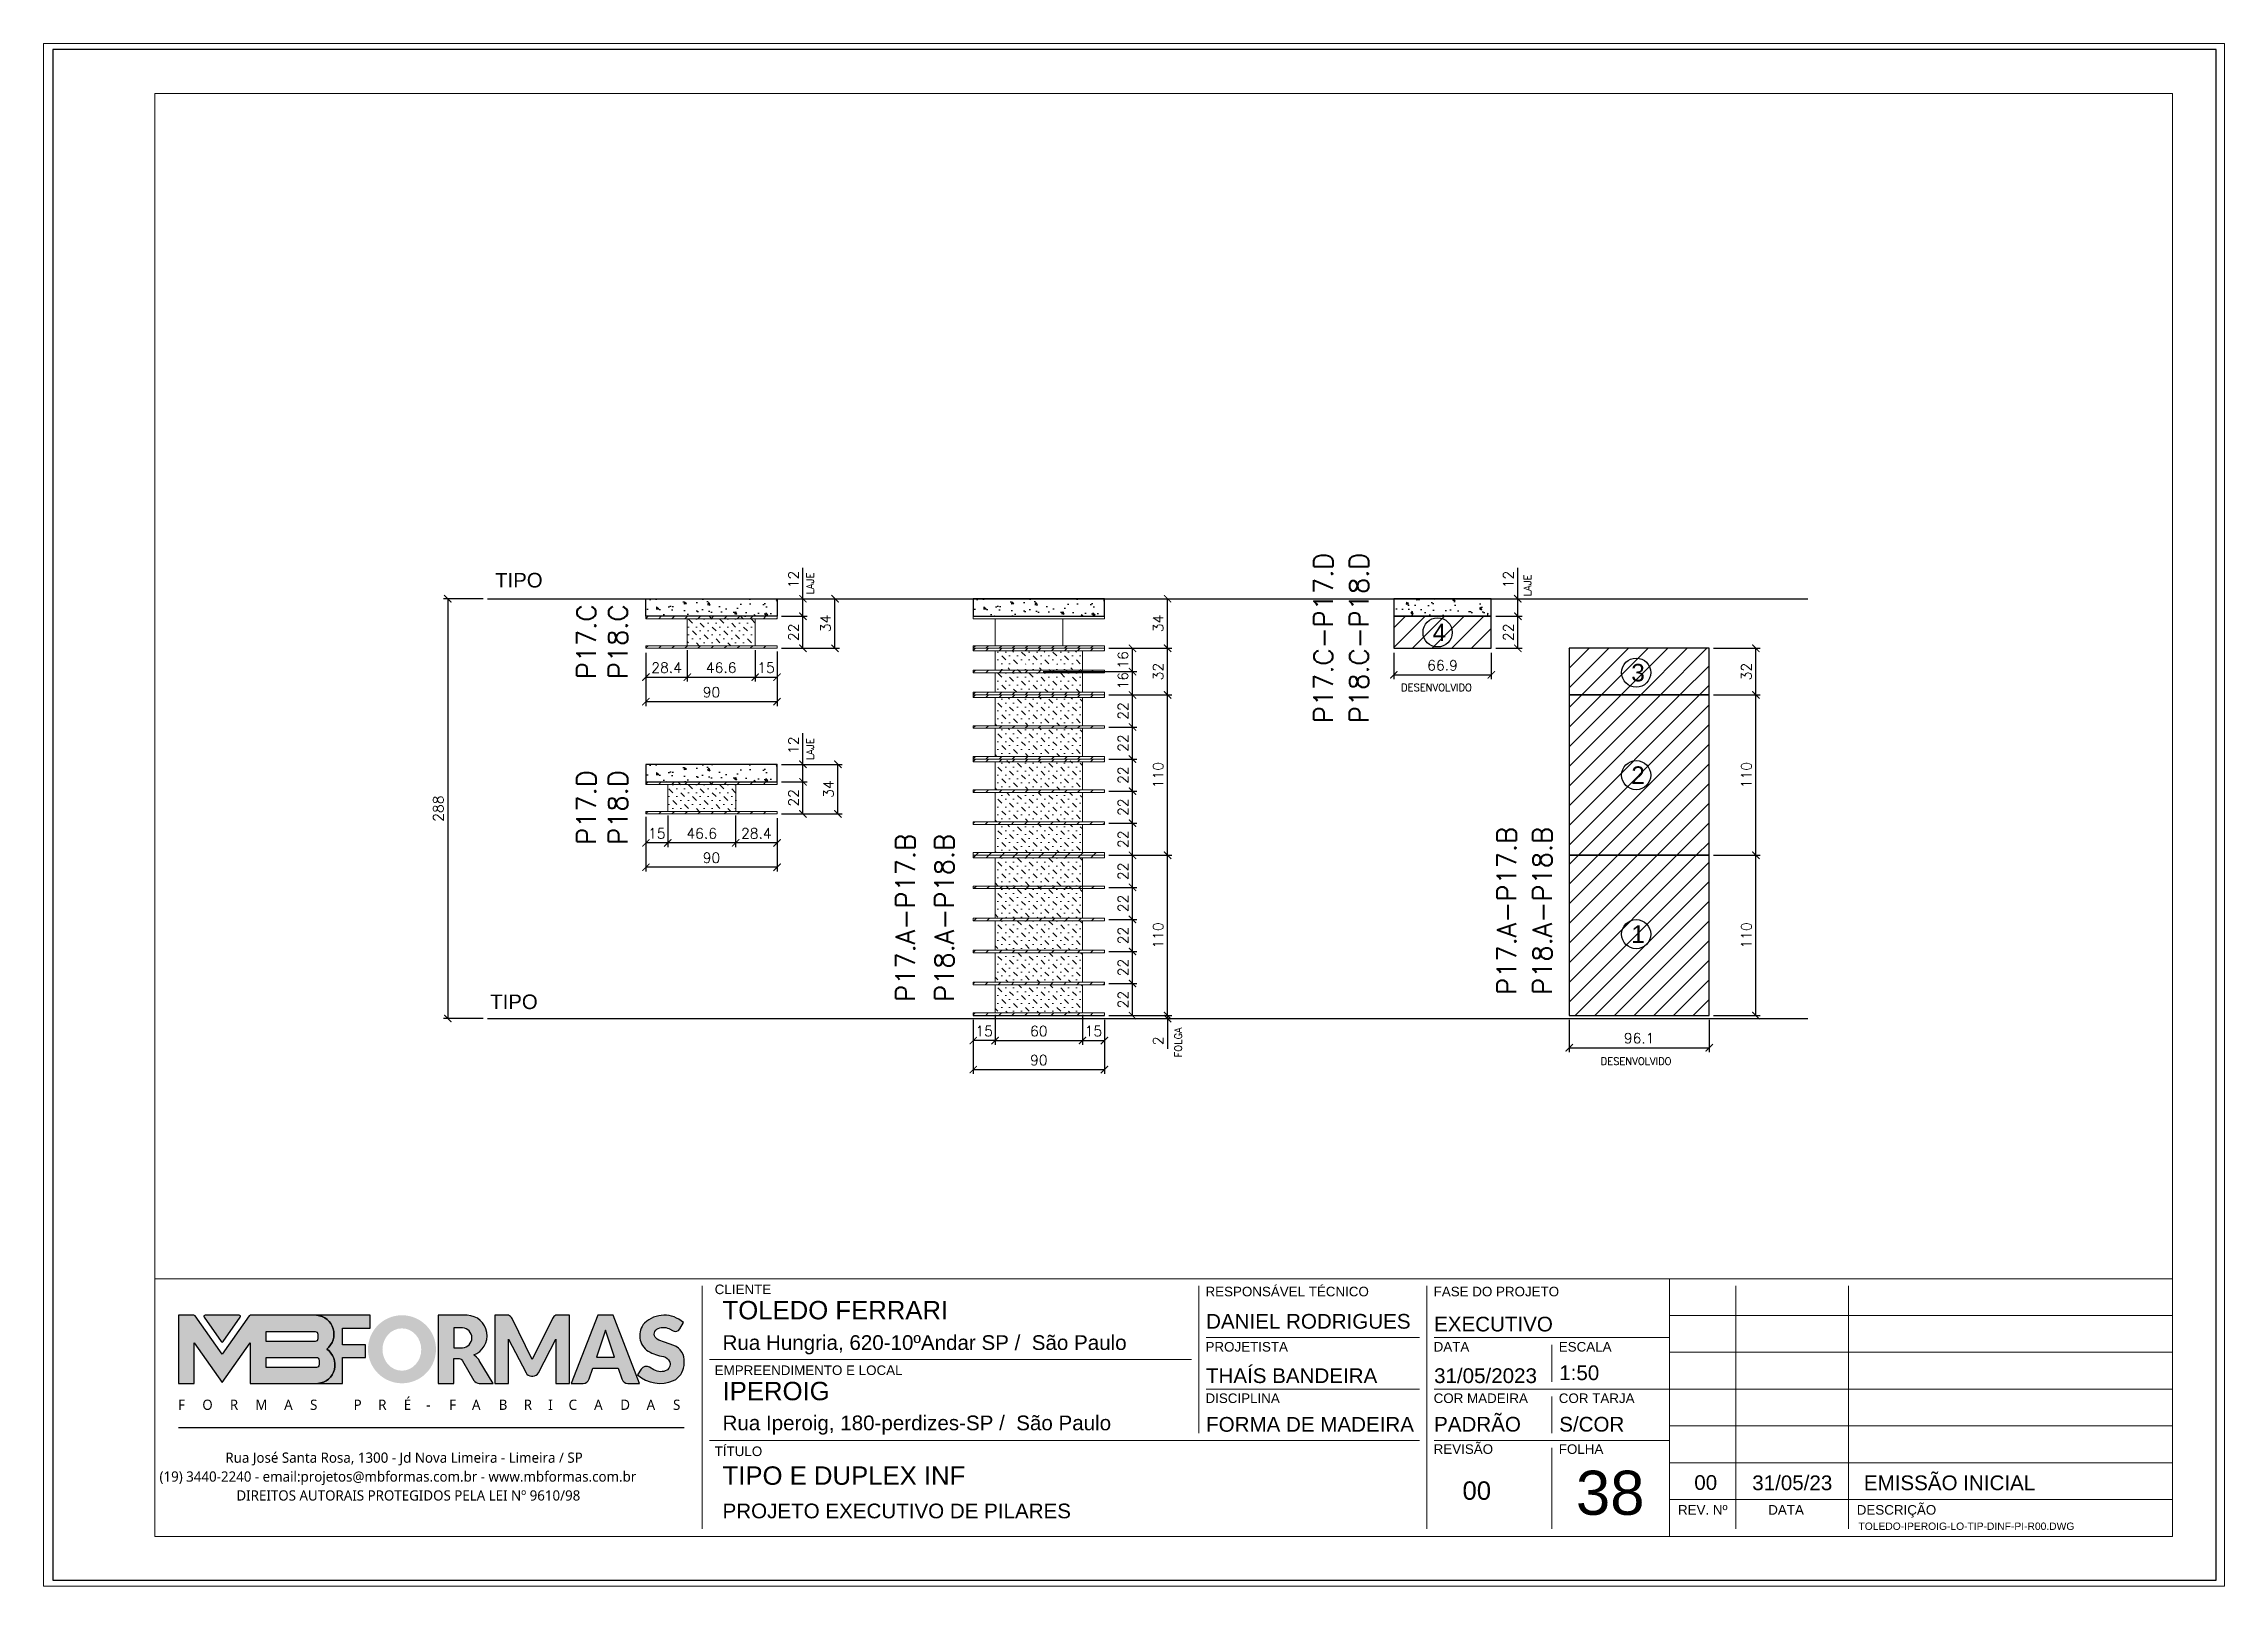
# Paper-space layout '38' of a CAD drawing. Extents: x 399.1 to 428.8, y 284.8 to 305.8.
# The model-space entities are those that its viewports show. They can reach past a viewport. Long polylines and large blocks are cut down to what shows.
import ezdxf
from ezdxf.enums import TextEntityAlignment as Align

# ---------------------------------------------------------------- set-up
doc = ezdxf.new("R2010")
doc.units = 0
doc.header["$PDMODE"] = 2
doc.header["$PDSIZE"] = 10
doc.linetypes.add('DIVIDE2', pattern=[0.625, 0.25, -0.125, 0, -0.125, 0, -0.125])
doc.linetypes.add('HIDDEN', pattern=[9.525, 6.35, -3.175])
doc.layers.get('0').update_dxf_attribs({"lineweight": 13})
doc.layers.get('Defpoints').update_dxf_attribs({"lineweight": 13})
for name, color, linetype in [('Concreto', 250, 'HIDDEN'), ('Cota', 4, 'Continuous'), ('MB Logo', 254, 'Continuous'), ('Nível', 160, 'Continuous'), ('Painéis', 30, 'Continuous'), ('Reaproveitamento', 252, 'Continuous'), ('Romaneio', 10, 'Continuous'), ('Texto Nível', 251, 'Continuous')]:
    doc.layers.add(name, color=color, linetype=linetype)
for name, color, linetype, lineweight in [('cotas', 4, 'Continuous', 13), ('FOLHA MB', 7, 'Continuous', 13), ('HACHURACONCRETO', 7, 'Continuous', 13), ('N° FOLHA', 5, 'Continuous', 13), ('Texto Seção', 7, 'Continuous', 15)]:
    doc.layers.add(name, color=color, linetype=linetype, lineweight=lineweight)
doc.layers.add('Laje_Perimetro', color=7, linetype='Continuous', plot=False)
doc.layers.add('VIEW', color=252, linetype='Continuous', lineweight=13, plot=False)
doc.styles.add('ARIAL', font='arial.ttf', dxfattribs={"oblique": 15, "height": 25})
doc.styles.add('MB_C01', font='arial.ttf', dxfattribs={"height": 1.3})
doc.styles.add('MB_C02', font='arial.ttf', dxfattribs={"height": 2})
doc.styles.add('MB_C03', font='arial.ttf', dxfattribs={"height": 2.5})
doc.styles.add('MB_C04', font='arial.ttf', dxfattribs={"height": 6})
doc.styles.add('MtXpl_Lucida_Sans_Un', font='l_10646.ttf')
doc.styles.add('REGUA-120', font='ROMANS.shx', dxfattribs={"height": 15})
doc.styles.add('ROMANS', font='romans.shx')
doc.dimstyles.new('PAINEL', dxfattribs={"dimtxt": 7, "dimasz": 5, "dimexe": 3, "dimexo": 3, "dimgap": 3, "dimtad": 1, "dimdec": 1, "dimzin": 12, "dimdsep": 46, "dimtxsty": 'ROMANS', "dimblk": 'ARCHTICK', "dimcen": 0, "dimclrd": 4, "dimclre": 4, "dimclrt": 1, "dimadec": 1, "dimazin": 3, "dimtfac": 1, "dimtdec": 1, "dimtmove": 0, "dimatfit": 3, "dimldrblk": 'OBLIQUE', "dimfxl": 0, "dimtolj": 1, "dimtzin": 12, "dimarcsym": 0})
pattern_1 = [(45, (-166.2284, 2433.903), (-4.490128, 4.490128), [])]
pattern_2 = [(135, (1426.9913, 4538.9526), (-8.0822305, 2.6940768), [3.81, -3.81, 0, -3.81, 0, -3.81])]
pattern_3 = [(45, (-166.2284, 2630.003), (-4.490128, 4.490128), [])]
pattern_4 = [(45, (-11570.783, 0), (-6.735192, 6.735192), [])]

psp = doc.layouts.new('38')

msp = doc.modelspace()

# ---------------------------------------------------------------- texts
at = {"layer": 'N° FOLHA', "color": 5, "style": 'MB_C04'}
msp.add_text('38', height=30.3061, dxfattribs=at).set_placement((-16460.91, -1622.997))
at = {"layer": 'Romaneio', "color": 0, "style": 'ARIAL'}
for s, p in [('4', (-16554.614, -1017.587)), ('3', (-16418.29, -1045.19)), ('2', (-16418.29, -1115.498)), ('1', (-16418.29, -1224.642))]:
    msp.add_text(s, height=12, dxfattribs=at).set_placement(p, align=Align.MIDDLE_CENTER)
at = {"layer": 'Texto Nível', "style": 'ARIAL'}
for p in [(-17170.192, -986.754), (-17173.568, -1276.012)]:
    msp.add_text('TIPO', height=10, dxfattribs=at).set_placement(p, align=Align.RIGHT)
at = {"layer": 'Texto Seção', "linetype": 'Continuous', "style": 'ROMANS'}
for s, p in [('LAJE', (-16984.039, -991.576)), ('LAJE', (-16491.566, -992.834)), ('LAJE', (-16984.039, -1105.234)), ('FOLGA', (-16731.368, -1309.134))]:
    msp.add_text(s, height=5, rotation=90, dxfattribs=at).set_placement(p)
for p in [(-16580.96, -1057.862), (-16443.927, -1314.267)]:
    msp.add_text('DESENVOLVIDO', height=5, dxfattribs=at).set_placement(p)
at = {"layer": 'Texto Seção', "char_height": 13, "attachment_point": 7, "rotation": 90, "style": 'REGUA-120'}
for s, insert, width in [('P17.C-P17.D', (-16627.746, -1079.818), 239.32988), ('P18.C-P18.D', (-16603.264, -1079.818), 239.32988), ('P17.C', (-17133.597, -1049.642), 285.32988), ('P18.C', (-17112.025, -1049.642), 285.32988), ('P17.D', (-17133.597, -1163.3), 285.32988), ('P18.D', (-17112.025, -1163.3), 285.32988), ('P17.A-P17.B', (-16501.964, -1266.263), 285.32988), ('P18.A-P18.B', (-16477.483, -1266.263), 285.32988), ('P17.A-P17.B', (-16914.637, -1271.092), 285.32988), ('P18.A-P18.B', (-16888.014, -1271.092), 285.32988)]:
    msp.add_mtext(s, dxfattribs=dict(at, insert=insert, width=width))

# ---------------------------------------------------------------- blocks, each defined once
blk = doc.blocks.new('MB-NOVO')
at = {"layer": 'MB Logo', "linetype": 'Continuous'}
h = blk.add_hatch(color=256, dxfattribs=at)
h.dxf.hatch_style = 1
h.set_gradient(color1=(242, 132, 69), color2=(247, 180, 141), rotation=90, tint=1)
h.paths.add_polyline_path([(-18529.6, 10980.8), (-18475.7, 10980.8, 0.706757), (-18468.7, 11008, 0.681802), (-18476.7, 11034.9), (-18529.4, 11034.9, 0.243712), (-18530.2, 11034.5), (-18551.7, 11003.9), (-18573.3, 11034.5, 0.243712), (-18574.1, 11034.9), (-18586.5, 11034.9), (-18586.5, 10980.8), (-18573.9, 10980.8), (-18573.9, 11012.9), (-18551.7, 10981.5), (-18529.6, 11012.9)])
h.paths.add_polyline_path([(-18516.8, 11014.1), (-18516.8, 11022), (-18477.8, 11022, -0.414214), (-18475.8, 11020), (-18475.8, 11016.1, -0.414214), (-18477.8, 11014.1)], flags=16)
h.paths.add_polyline_path([(-18516.8, 11001.4), (-18476.8, 11001.4, -0.414214), (-18474.8, 10999.4), (-18474.8, 10995.5, -0.414214), (-18476.8, 10993.5), (-18516.8, 10993.5)], flags=16)
at = {"layer": 'MB Logo', "true_color": 0x262626}
h = blk.add_hatch(color=250, dxfattribs=at)
h.dxf.hatch_style = 1
h.paths.add_polyline_path([(-18537.3, 11033.3, 0.60809), (-18538.1, 11034.9), (-18565.3, 11034.9, 0.60809), (-18566.1, 11033.3), (-18552.5, 11014, 0.518202), (-18550.9, 11014)])
h = blk.add_hatch(color=250, dxfattribs=at)
h.dxf.hatch_style = 1
h.paths.add_polyline_path([(-18456.2, 11011.3), (-18456.2, 11024.6), (-18434.2, 11024.6), (-18434.2, 11034.9), (-18476.7, 11034.9, -0.681802), (-18468.7, 11008, -0.706757), (-18475.7, 10980.8), (-18456.2, 10980.8), (-18456.2, 11001.4), (-18437.8, 11001.4), (-18437.8, 11011.3)])
h = blk.add_hatch(color=250, dxfattribs=at)
h.dxf.hatch_style = 1
h.paths.add_polyline_path([(-18435.9, 11007.9, 1), (-18381.9, 11007.9, 1)])
edge = h.paths.add_edge_path(flags=16)
edge.add_ellipse((-18409, 11007.7), major_axis=(0, 16.8), ratio=0.916255, start_angle=0, end_angle=360)
h = blk.add_hatch(color=250, dxfattribs=at)
h.dxf.hatch_style = 1
h.paths.add_polyline_path([(-18357, 11034.9), (-18380.2, 11034.9), (-18380.2, 10980.8), (-18367.6, 10980.8), (-18367.6, 11000.7), (-18363.4, 11000.7, -0.195765), (-18360.9, 10998.9), (-18351.8, 10983.2, 0.261385), (-18347.5, 10980.8), (-18336.4, 10980.8), (-18347.5, 10999, 0.082429), (-18349.6, 11001.5), (-18351.9, 11003.4, 0.81838)])
h.paths.add_polyline_path([(-18360.8, 11009), (-18367.6, 11009), (-18367.6, 11025), (-18360.8, 11025, -0.92578)], flags=16)
h = blk.add_hatch(color=250, dxfattribs=at)
h.dxf.hatch_style = 1
h.paths.add_polyline_path([(-18286.6, 11015.9), (-18286.6, 10980.8), (-18275.8, 10980.8), (-18275.8, 11034.9), (-18286.6, 11034.9, 0.216647), (-18289.4, 11032.4), (-18305.5, 10999.8), (-18321.6, 11032.7, 0.199908), (-18324.3, 11034.9), (-18335.2, 11034.9), (-18335.2, 10980.8), (-18324.3, 10980.8), (-18324.3, 11015.9), (-18310.4, 10989.3, 0.279644), (-18306, 10986.6, 0.340986), (-18300.5, 10989.3)])
h = blk.add_hatch(color=250, dxfattribs=at)
h.dxf.hatch_style = 1
h.paths.add_polyline_path([(-18274.4, 10980.8), (-18265, 10980.8, 0.322517), (-18260.2, 10984.3), (-18257.3, 10993), (-18237.2, 10993), (-18234.3, 10984.3, 0.322517), (-18229.5, 10980.8), (-18220.3, 10980.8), (-18241.2, 11034.9), (-18253.4, 11034.9)])
h.paths.add_polyline_path([(-18254.4, 11001.6), (-18247.3, 11023), (-18240.1, 11001.6)], flags=16)
h = blk.add_hatch(color=250, dxfattribs=at)
h.dxf.hatch_style = 1
h.paths.add_polyline_path([(-18206, 11024, -0.247671), (-18196.9, 11024.3), (-18193.5, 11022.5, 0.40799), (-18188.2, 11024.1), (-18185.4, 11029.1, 0.392837), (-18216.2, 11028.7, 0.467779), (-18213.3, 11006.3, 0.077523), (-18201.2, 11002.1, -0.214206), (-18196.1, 10997.9, -0.284295), (-18198.2, 10991.4, -0.26924), (-18208.8, 10991.6), (-18212.2, 10993.6, 0.407727), (-18219, 10992.1), (-18221.8, 10987.7, 0.296878), (-18193.2, 10983.1, 0.272251), (-18184.9, 10995.3), (-18184.6, 10997.9, 0.348906), (-18193.7, 11011.2), (-18200.4, 11013.5, -0.045018), (-18205.8, 11015.7, -0.618284)])
at = {"layer": 'MB Logo', "linetype": 'Continuous'}
blk.add_line((-18586.5, 10945.9), (-18184.8, 10945.9), dxfattribs=at)
at = {"layer": 'MB Logo', "color": 23, "linetype": 'Continuous', "true_color": 0xf28445}
for points in [[(-18573.3, 11034.5, 0.243712), (-18574.1, 11034.9), (-18586.5, 11034.9), (-18586.5, 10980.8), (-18573.9, 10980.8), (-18573.9, 11012.9), (-18551.7, 10981.5), (-18529.6, 11012.9), (-18529.6, 10980.8), (-18475.7, 10980.8, 0.706757), (-18468.7, 11008, 0.681802), (-18476.7, 11034.9), (-18529.4, 11034.9, 0.243712), (-18530.2, 11034.5), (-18551.7, 11003.9)], [(-18516.8, 11022), (-18477.8, 11022, -0.414214), (-18475.8, 11020), (-18475.8, 11016.1, -0.414214), (-18477.8, 11014.1), (-18516.8, 11014.1)], [(-18516.8, 11001.4), (-18476.8, 11001.4, -0.414214), (-18474.8, 10999.4), (-18474.8, 10995.5, -0.414214), (-18476.8, 10993.5), (-18516.8, 10993.5)]]:
    blk.add_lwpolyline(points, format="xyb", close=True, dxfattribs=at)
at = {"layer": 'MB Logo', "color": 250, "true_color": 0x262626}
for points in [[(-18537.3, 11033.3, 0.60809), (-18538.1, 11034.9), (-18565.3, 11034.9, 0.60809), (-18566.1, 11033.3), (-18552.5, 11014, 0.518202), (-18550.9, 11014)], [(-18437.8, 11011.3), (-18456.2, 11011.3), (-18456.2, 11024.6), (-18434.2, 11024.6), (-18434.2, 11034.9), (-18476.7, 11034.9, -0.681802), (-18468.7, 11008, -0.706757), (-18475.7, 10980.8), (-18456.2, 10980.8), (-18456.2, 11001.4), (-18437.8, 11001.4)], [(-18347.5, 10980.8), (-18336.4, 10980.8), (-18347.5, 10999, 0.082429), (-18349.6, 11001.5), (-18351.9, 11003.4, 0.81838), (-18357, 11034.9), (-18380.2, 11034.9), (-18380.2, 10980.8), (-18367.6, 10980.8), (-18367.6, 11000.7), (-18363.4, 11000.7, -0.209789), (-18360.8, 10998.7), (-18351.8, 10983.2, 0.261385)], [(-18286.6, 11015.9), (-18286.6, 10980.8), (-18275.8, 10980.8), (-18275.8, 11034.9), (-18286.6, 11034.9, 0.216647), (-18289.4, 11032.4), (-18305.5, 10999.8), (-18321.5, 11032.4, 0.216647), (-18324.3, 11034.9), (-18335.2, 11034.9), (-18335.2, 10980.8), (-18324.3, 10980.8), (-18324.3, 11015.9), (-18310.4, 10989.3, 0.279644), (-18306, 10986.6), (-18304.9, 10986.6, 0.279644), (-18300.5, 10989.3)], [(-18265, 10980.8, 0.322517), (-18260.2, 10984.3), (-18257.3, 10993), (-18237.2, 10993), (-18234.3, 10984.3, 0.322517), (-18229.5, 10980.8), (-18220.3, 10980.8), (-18241.2, 11034.9), (-18253.4, 11034.9), (-18274.4, 10980.8)], [(-18206.2, 11015.9, -0.549626), (-18206.4, 11023.8, -0.258723), (-18196.9, 11024.3), (-18193.5, 11022.5, 0.40799), (-18188.2, 11024.1), (-18185.4, 11029.1, 0.392837), (-18216.2, 11028.7, 0.467779), (-18213.3, 11006.3, 0.077523), (-18201.2, 11002.1, -0.203897), (-18196.3, 10998.2), (-18196.1, 10997.8, -0.267611), (-18198, 10991.6), (-18198.5, 10991.3, -0.261145), (-18208.8, 10991.6), (-18212.2, 10993.6, 0.407727), (-18219, 10992.1), (-18221.8, 10987.7, 0.296878), (-18193.2, 10983.1, 0.265963), (-18184.9, 10994.9), (-18184.7, 10997.6, 0.340466), (-18193.1, 11011), (-18200.4, 11013.5, -0.049298)], [(-18367.6, 11009), (-18360.8, 11009, 0.92578), (-18360.8, 11025), (-18367.6, 11025)]]:
    blk.add_lwpolyline(points, format="xyb", close=True, dxfattribs=at)
blk.add_lwpolyline([(-18247.3, 11023), (-18254.4, 11001.6), (-18240.1, 11001.6)], close=True, dxfattribs=at)
at = {"layer": 'MB Logo', "color": 250, "true_color": 0x262626, "style": 'MtXpl_Lucida_Sans_Un'}
for s, height, p in [('F', 8.12, (-18586.8, 10959.8)), ('O', 8.12, (-18567.5, 10959.8)), ('R', 8.12, (-18545.6, 10959.8)), ('M', 8.12, (-18525.4, 10959.8)), ('A', 8.12, (-18502.5, 10959.8)), ('S', 8.12, (-18481.9, 10959.8)), ('P', 8.12, (-18447.3, 10959.8)), ('R', 8.12, (-18427.8, 10959.8)), ('É', 8.12, (-18407.5, 10959.8)), ('F', 8.12, (-18371.4, 10959.8)), ('A', 8.12, (-18353.3, 10959.8)), ('B', 8.12, (-18332.1, 10959.8)), ('R', 8.12, (-18312.2, 10959.8)), ('I', 8.12, (-18292.7, 10959.8)), ('C', 8.12, (-18276.6, 10959.8)), ('A', 8.12, (-18256.3, 10959.8)), ('D', 8.12, (-18235.5, 10959.8)), ('A', 8.12, (-18214.6, 10959.8)), ('S', 8.12, (-18193.6, 10959.8)), ('-', 8.12, (-18389.6, 10959.8)), ('DIREITOS AUTORAIS PROTEGIDOS PELA LEI Nº 9610/98', 8.122, (-18540.4, 10887.8))]:
    blk.add_text(s, height=height, dxfattribs=at).set_placement(p)
at = {"layer": 'MB Logo', "style": 'MtXpl_Lucida_Sans_Un'}
for s, p in [('Rua José Santa Rosa, 1300 - Jd Nova Limeira - Limeira / SP', (-18549.2, 10917.8)), ('(19) 3440-2240 - email:projetos@mbformas.com.br - www.mbformas.com.br', (-18601.5, 10902.8))]:
    blk.add_text(s, height=8.122, dxfattribs=at).set_placement(p)
blk = doc.blocks.new('A$C169d8357')
at = {"layer": 'FOLHA MB', "color": 1}
for p, q in [((1109.8, 356.7), (70, 356.7)), ((445.6, 351.7), (445.6, 185)), ((786.6, 351.7), (786.6, 250.7)), ((943.1, 351.7), (943.1, 185)), ((1109.8, 356.7), (1109.8, 179.9)), ((1455, 356.7), (1109.8, 356.7)), ((1155.3, 185), (1155.3, 351.7)), ((1232.6, 351.7), (1232.6, 185)), ((1455, 331.5), (1109.8, 331.5)), ((938.1, 316.3), (791.6, 316.3)), ((1109.8, 316.3), (948.2, 316.3)), ((781.5, 301.2), (450.7, 301.2)), ((1029, 311.3), (1029, 286)), ((1455, 306.2), (1109.8, 306.2)), ((938.1, 281), (791.6, 281)), ((1109.8, 281), (948.2, 281)), ((1029, 275.9), (1029, 250.7)), ((1455, 281), (1109.8, 281)), ((1455, 255.7), (1109.8, 255.7)), ((938.1, 245.6), (450.7, 245.6)), ((1109.8, 245.6), (948.2, 245.6)), ((1029, 240.6), (1029, 185)), ((1455, 230.4), (1109.8, 230.4)), ((1455, 205.2), (1109.8, 205.2))]:
    blk.add_line(p, q, dxfattribs=at)
for points in [[(0, 1199.9), (0, 149.9), (1485, 149.9), (1485, 1199.9)], [(70, 1169.9), (70, 179.9), (1455, 179.9), (1455, 1169.9)]]:
    blk.add_lwpolyline(points, close=True, dxfattribs=at)
at = {"layer": 'MB Logo', "xscale": 0.8642040370897565, "yscale": 0.8642040370897565, "zscale": 0.8642040370897565}
blk.add_blockref('MB-NOVO', (16148.7, -9204.8), dxfattribs=at)
at = {"layer": 'FOLHA MB', "color": 6}
for s, height, style, p in [('CLIENTE', 6.57, 'MB_C01', (454.3, 346.1)), ('RESPONSÁVEL TÉCNICO', 6.566, 'MB_C01', (791.2, 344.6)), ('FASE DO PROJETO', 6.566, 'MB_C01', (947.8, 344.6)), ('Rua Hungria, 620-10ºAndar SP /  São Paulo', 10.102, 'MB_C02', (459.7, 307.8)), ('PROJETISTA', 6.57, 'MB_C01', (791.2, 306.7)), ('DATA', 6.57, 'MB_C01', (947.8, 306.7)), ('ESCALA', 6.57, 'MB_C01', (1033.7, 306.7)), ('EMPREENDIMENTO E LOCAL', 6.566, 'MB_C01', (454.3, 290.6)), ('DISCIPLINA', 6.57, 'MB_C01', (791.2, 271.4)), ('COR MADEIRA', 6.566, 'MB_C01', (947.8, 271.4)), ('COR TARJA', 6.57, 'MB_C01', (1033.7, 271.4)), ('Rua Iperoig, 180-perdizes-SP /  São Paulo', 10.102, 'MB_C02', (459.7, 252.7)), ('TÍTULO', 6.57, 'MB_C01', (454.3, 235)), ('REVISÃO', 6.57, 'MB_C01', (947.8, 236.5)), ('FOLHA', 6.57, 'MB_C01', (1033.7, 236.5)), ('PROJETO EXECUTIVO DE PILARES', 10.102, 'MB_C02', (459.7, 192.3))]:
    blk.add_text(s, height=height, dxfattribs=dict(at, style=style)).set_placement(p)
at = {"layer": 'FOLHA MB', "color": 5}
for s, height, style, p in [('TOLEDO FERRARI', 12.628, 'MB_C03', (459.7, 328.8)), ('DANIEL RODRIGUES', 10.102, 'MB_C02', (791.6, 322.4)), ('EXECUTIVO', 10.1, 'MB_C02', (948.1, 320.5)), ('IPEROIG', 12.63, 'MB_C03', (459.7, 273.3)), ('THAÍS BANDEIRA', 10.102, 'MB_C02', (791.5, 285.1)), ('31/05/2023', 10.1, 'MB_C02', (948.1, 285.1)), ('1:50', 10.1, 'MB_C02', (1034, 287.1)), ('FORMA DE MADEIRA', 10.102, 'MB_C02', (791.6, 251.7)), ('PADRÃO', 10.1, 'MB_C02', (948.1, 251.8)), ('S/COR', 10.1, 'MB_C02', (1034, 251.8)), ('TIPO E DUPLEX INF', 12.628, 'MB_C03', (459.7, 215.3)), ('00', 12.63, 'MB_C03', (967.6, 205)), ('00', 10.1, 'MB_C02', (1126.7, 211.8)), ('31/05/23', 10.1, 'MB_C02', (1166.5, 211.6)), ('EMISSÃO INICIAL', 10.102, 'MB_C02', (1243.1, 211.6))]:
    blk.add_text(s, height=height, dxfattribs=dict(at, style=style)).set_placement(p)
at = {"layer": 'FOLHA MB', "color": 6, "style": 'MB_C01'}
for s, p in [('REV. Nº', (1132.5, 198.1)), ('DATA', (1189.7, 198.1)), ('DESCRIÇÃO', (1265.5, 198.1))]:
    blk.add_text(s, height=6.57, dxfattribs=at).set_placement(p, align=Align.MIDDLE_CENTER)
at = {"layer": 'FOLHA MB', "insert": (1239.4, 189.4), "char_height": 5.051, "width": 210.818, "attachment_point": 1, "style": 'MB_C04'}
blk.add_mtext('TOLEDO-IPEROIG-LO-TIP-DINF-PI-R00.DWG', dxfattribs=at)
blk = doc.blocks.new('_ArchTick')
at = {"color": 0, "linetype": 'ByBlock', "const_width": 0.15}
blk.add_lwpolyline([(-0.5, -0.5), (0.5, 0.5)], dxfattribs=at)
blk = doc.blocks.new('*D4604')
at = {"layer": 'cotas', "color": 4, "lineweight": -2, "transparency": 16777216}
for p, q in [((-17211.1, -994.5), (-17238.3, -994.5)), ((-17235.3, -994.5), (-17235.3, -1282.5)), ((-17211.1, -1282.5), (-17238.3, -1282.5))]:
    blk.add_line(p, q, dxfattribs=at)
at = {"layer": 'Defpoints', "color": 0, "transparency": 16777216}
for p in [(-17208.1, -994.5), (-17235.3, -1282.5), (-17208.1, -1282.5)]:
    blk.add_point(p, dxfattribs=at)
at = {"layer": 'cotas', "color": 4, "lineweight": -2, "transparency": 16777216, "xscale": 5, "yscale": 5, "zscale": 5}
for p, rotation in [((-17235.3, -994.5), 90), ((-17235.3, -1282.5), 270)]:
    blk.add_blockref('_ArchTick', p, dxfattribs=dict(at, rotation=rotation))
at = {"layer": 'cotas', "color": 1, "transparency": 16777216, "insert": (-17241.8, -1138.5), "char_height": 7, "attachment_point": 5, "rotation": 90, "style": 'ROMANS'}
blk.add_mtext('\\A1;288', dxfattribs=at)
blk = doc.blocks.new('_OBLIQUE')
at = {"color": 0, "linetype": 'ByBlock', "lineweight": -2}
for p, q in [((0, 0), (-1, 0)), ((-0.5, -0.5), (0.5, 0.5))]:
    blk.add_line(p, q, dxfattribs=at)
blk = doc.blocks.new('*D4605')
at = {"layer": 'cotas', "color": 4, "lineweight": -2, "transparency": 16777216}
for p, q in [((-16874.6, -1283.5), (-16874.6, -1320.5)), ((-16784.6, -1283.5), (-16784.6, -1320.5)), ((-16874.6, -1317.5), (-16784.6, -1317.5))]:
    blk.add_line(p, q, dxfattribs=at)
at = {"layer": 'Defpoints', "color": 0, "transparency": 16777216}
for p in [(-16874.6, -1280.5), (-16784.6, -1280.5), (-16784.6, -1317.5)]:
    blk.add_point(p, dxfattribs=at)
at = {"layer": 'cotas', "color": 4, "lineweight": -2, "transparency": 16777216, "xscale": 5, "yscale": 5, "zscale": 5, "rotation": 180}
blk.add_blockref('_ArchTick', (-16874.6, -1317.5), dxfattribs=at)
at = {"layer": 'cotas', "color": 4, "lineweight": -2, "transparency": 16777216, "xscale": 5, "yscale": 5, "zscale": 5}
blk.add_blockref('_ArchTick', (-16784.6, -1317.5), dxfattribs=at)
at = {"layer": 'cotas', "color": 1, "transparency": 16777216, "insert": (-16829.6, -1311), "char_height": 7, "attachment_point": 5, "style": 'ROMANS'}
blk.add_mtext('\\A1;90', dxfattribs=at)
blk = doc.blocks.new('*D4606')
at = {"layer": 'cotas', "color": 4, "lineweight": -2, "transparency": 16777216}
for p, q in [((-16874.6, -1283.5), (-16874.6, -1300.6)), ((-16859.6, -1279.9), (-16859.6, -1300.6)), ((-16859.6, -1297.6), (-16874.6, -1297.6))]:
    blk.add_line(p, q, dxfattribs=at)
at = {"layer": 'Defpoints', "color": 0, "transparency": 16777216}
for p in [(-16874.6, -1280.5), (-16859.6, -1276.9), (-16874.6, -1297.6)]:
    blk.add_point(p, dxfattribs=at)
at = {"layer": 'cotas', "color": 4, "lineweight": -2, "transparency": 16777216, "xscale": 5, "yscale": 5, "zscale": 5, "rotation": 180}
blk.add_blockref('_ArchTick', (-16874.6, -1297.6), dxfattribs=at)
at = {"layer": 'cotas', "color": 4, "lineweight": -2, "transparency": 16777216, "xscale": 5, "yscale": 5, "zscale": 5}
blk.add_blockref('_ArchTick', (-16859.6, -1297.6), dxfattribs=at)
at = {"layer": 'cotas', "color": 1, "transparency": 16777216, "insert": (-16867.1, -1291.1), "char_height": 7, "attachment_point": 5, "style": 'ROMANS'}
blk.add_mtext('\\A1;15', dxfattribs=at)
blk = doc.blocks.new('*D4607')
at = {"layer": 'cotas', "color": 4, "lineweight": -2, "transparency": 16777216}
for p, q in [((-16799.6, -1279.9), (-16799.6, -1300.6)), ((-16784.6, -1283.5), (-16784.6, -1300.6)), ((-16799.6, -1297.6), (-16784.6, -1297.6))]:
    blk.add_line(p, q, dxfattribs=at)
at = {"layer": 'Defpoints', "color": 0, "transparency": 16777216}
for p in [(-16799.6, -1276.9), (-16784.6, -1280.5), (-16784.6, -1297.6)]:
    blk.add_point(p, dxfattribs=at)
at = {"layer": 'cotas', "color": 4, "lineweight": -2, "transparency": 16777216, "xscale": 5, "yscale": 5, "zscale": 5, "rotation": 180}
blk.add_blockref('_ArchTick', (-16799.6, -1297.6), dxfattribs=at)
at = {"layer": 'cotas', "color": 4, "lineweight": -2, "transparency": 16777216, "xscale": 5, "yscale": 5, "zscale": 5}
blk.add_blockref('_ArchTick', (-16784.6, -1297.6), dxfattribs=at)
at = {"layer": 'cotas', "color": 1, "transparency": 16777216, "insert": (-16792.1, -1291.1), "char_height": 7, "attachment_point": 5, "style": 'ROMANS'}
blk.add_mtext('\\A1;15', dxfattribs=at)
blk = doc.blocks.new('*D4608')
at = {"layer": 'cotas', "color": 4, "lineweight": -2, "transparency": 16777216}
for p, q in [((-16859.6, -1279.9), (-16859.6, -1300.6)), ((-16799.6, -1279.9), (-16799.6, -1300.6)), ((-16859.6, -1297.6), (-16799.6, -1297.6))]:
    blk.add_line(p, q, dxfattribs=at)
at = {"layer": 'Defpoints', "color": 0, "transparency": 16777216}
for p in [(-16859.6, -1276.9), (-16799.6, -1276.9), (-16799.6, -1297.6)]:
    blk.add_point(p, dxfattribs=at)
at = {"layer": 'cotas', "color": 4, "lineweight": -2, "transparency": 16777216, "xscale": 5, "yscale": 5, "zscale": 5, "rotation": 180}
blk.add_blockref('_ArchTick', (-16859.6, -1297.6), dxfattribs=at)
at = {"layer": 'cotas', "color": 4, "lineweight": -2, "transparency": 16777216, "xscale": 5, "yscale": 5, "zscale": 5}
blk.add_blockref('_ArchTick', (-16799.6, -1297.6), dxfattribs=at)
at = {"layer": 'cotas', "color": 1, "transparency": 16777216, "insert": (-16829.6, -1291.1), "char_height": 7, "attachment_point": 5, "style": 'ROMANS'}
blk.add_mtext('\\A1;60', dxfattribs=at)
blk = doc.blocks.new('*D4609')
at = {"layer": 'Cota', "color": 4, "lineweight": -2, "transparency": 16777216}
for p, q in [((-16781.6, -1280.5), (-16738.2, -1280.5)), ((-16781.6, -1282.5), (-16738.2, -1282.5)), ((-16741.2, -1280.5), (-16741.2, -1275.5)), ((-16741.2, -1280.5), (-16741.2, -1282.5)), ((-16741.2, -1282.5), (-16741.2, -1303.2))]:
    blk.add_line(p, q, dxfattribs=at)
at = {"layer": 'Defpoints', "color": 0, "transparency": 16777216}
for p in [(-16784.6, -1280.5), (-16784.6, -1282.5), (-16741.2, -1282.5)]:
    blk.add_point(p, dxfattribs=at)
at = {"layer": 'Cota', "color": 4, "lineweight": -2, "transparency": 16777216, "xscale": 5, "yscale": 5, "zscale": 5}
for p, rotation in [((-16741.2, -1280.5), 270), ((-16741.2, -1282.5), 90)]:
    blk.add_blockref('_ArchTick', p, dxfattribs=dict(at, rotation=rotation))
at = {"layer": 'Cota', "color": 1, "transparency": 16777216, "insert": (-16747.7, -1297.8), "char_height": 7, "attachment_point": 5, "rotation": 90, "style": 'ROMANS'}
blk.add_mtext('\\A1;2', dxfattribs=at)
blk = doc.blocks.new('*D4631')
at = {"layer": 'Cota', "color": 4, "lineweight": -2, "transparency": 16777216}
for p, q in [((-16781.6, -1170.5), (-16738.2, -1170.5)), ((-16741.2, -1280.5), (-16741.2, -1170.5)), ((-16781.6, -1280.5), (-16738.2, -1280.5))]:
    blk.add_line(p, q, dxfattribs=at)
at = {"layer": 'Defpoints', "color": 0, "transparency": 16777216}
for p in [(-16784.6, -1170.5), (-16741.2, -1170.5), (-16784.6, -1280.5)]:
    blk.add_point(p, dxfattribs=at)
at = {"layer": 'Cota', "color": 4, "lineweight": -2, "transparency": 16777216, "xscale": 5, "yscale": 5, "zscale": 5}
for p, rotation in [((-16741.2, -1170.5), 90), ((-16741.2, -1280.5), 270)]:
    blk.add_blockref('_ArchTick', p, dxfattribs=dict(at, rotation=rotation))
at = {"layer": 'Cota', "color": 1, "transparency": 16777216, "insert": (-16747.7, -1225.5), "char_height": 7, "attachment_point": 5, "rotation": 90, "style": 'ROMANS'}
blk.add_mtext('\\A1;110', dxfattribs=at)
blk = doc.blocks.new('*D4632')
at = {"layer": 'cotas', "color": 4, "lineweight": -2, "transparency": 16777216}
for p, q in [((-16781.6, -1060.5), (-16738.2, -1060.5)), ((-16741.2, -1170.5), (-16741.2, -1060.5)), ((-16781.6, -1170.5), (-16738.2, -1170.5))]:
    blk.add_line(p, q, dxfattribs=at)
at = {"layer": 'Defpoints', "color": 0, "transparency": 16777216}
for p in [(-16784.6, -1060.5), (-16741.2, -1060.5), (-16784.6, -1170.5)]:
    blk.add_point(p, dxfattribs=at)
at = {"layer": 'cotas', "color": 4, "lineweight": -2, "transparency": 16777216, "xscale": 5, "yscale": 5, "zscale": 5}
for p, rotation in [((-16741.2, -1060.5), 90), ((-16741.2, -1170.5), 270)]:
    blk.add_blockref('_ArchTick', p, dxfattribs=dict(at, rotation=rotation))
at = {"layer": 'cotas', "color": 1, "transparency": 16777216, "insert": (-16747.7, -1115.5), "char_height": 7, "attachment_point": 5, "rotation": 90, "style": 'ROMANS'}
blk.add_mtext('\\A1;110', dxfattribs=at)
blk = doc.blocks.new('*D4633')
at = {"layer": 'cotas', "color": 4, "lineweight": -2, "transparency": 16777216}
for p, q in [((-16781.6, -1258.5), (-16762.3, -1258.5)), ((-16765.3, -1280.5), (-16765.3, -1258.5)), ((-16781.6, -1280.5), (-16762.3, -1280.5))]:
    blk.add_line(p, q, dxfattribs=at)
at = {"layer": 'Defpoints', "color": 0, "transparency": 16777216}
for p in [(-16784.6, -1258.5), (-16765.3, -1258.5), (-16784.6, -1280.5)]:
    blk.add_point(p, dxfattribs=at)
at = {"layer": 'cotas', "color": 4, "lineweight": -2, "transparency": 16777216, "xscale": 5, "yscale": 5, "zscale": 5}
for p, rotation in [((-16765.3, -1258.5), 90), ((-16765.3, -1280.5), 270)]:
    blk.add_blockref('_ArchTick', p, dxfattribs=dict(at, rotation=rotation))
at = {"layer": 'cotas', "color": 1, "transparency": 16777216, "insert": (-16771.8, -1269.5), "char_height": 7, "attachment_point": 5, "rotation": 90, "style": 'ROMANS'}
blk.add_mtext('\\A1;22', dxfattribs=at)
blk = doc.blocks.new('*D4634')
at = {"layer": 'cotas', "color": 4, "lineweight": -2, "transparency": 16777216}
for p, q in [((-16781.6, -1236.5), (-16762.3, -1236.5)), ((-16765.3, -1258.5), (-16765.3, -1236.5)), ((-16781.6, -1258.5), (-16762.3, -1258.5))]:
    blk.add_line(p, q, dxfattribs=at)
at = {"layer": 'Defpoints', "color": 0, "transparency": 16777216}
for p in [(-16784.6, -1236.5), (-16765.3, -1236.5), (-16784.6, -1258.5)]:
    blk.add_point(p, dxfattribs=at)
at = {"layer": 'cotas', "color": 4, "lineweight": -2, "transparency": 16777216, "xscale": 5, "yscale": 5, "zscale": 5}
for p, rotation in [((-16765.3, -1236.5), 90), ((-16765.3, -1258.5), 270)]:
    blk.add_blockref('_ArchTick', p, dxfattribs=dict(at, rotation=rotation))
at = {"layer": 'cotas', "color": 1, "transparency": 16777216, "insert": (-16771.8, -1247.5), "char_height": 7, "attachment_point": 5, "rotation": 90, "style": 'ROMANS'}
blk.add_mtext('\\A1;22', dxfattribs=at)
blk = doc.blocks.new('*D4635')
at = {"layer": 'cotas', "color": 4, "lineweight": -2, "transparency": 16777216}
for p, q in [((-16781.6, -1214.5), (-16762.3, -1214.5)), ((-16765.3, -1236.5), (-16765.3, -1214.5)), ((-16781.6, -1236.5), (-16762.3, -1236.5))]:
    blk.add_line(p, q, dxfattribs=at)
at = {"layer": 'Defpoints', "color": 0, "transparency": 16777216}
for p in [(-16784.6, -1214.5), (-16765.3, -1214.5), (-16784.6, -1236.5)]:
    blk.add_point(p, dxfattribs=at)
at = {"layer": 'cotas', "color": 4, "lineweight": -2, "transparency": 16777216, "xscale": 5, "yscale": 5, "zscale": 5}
for p, rotation in [((-16765.3, -1214.5), 90), ((-16765.3, -1236.5), 270)]:
    blk.add_blockref('_ArchTick', p, dxfattribs=dict(at, rotation=rotation))
at = {"layer": 'cotas', "color": 1, "transparency": 16777216, "insert": (-16771.8, -1225.5), "char_height": 7, "attachment_point": 5, "rotation": 90, "style": 'ROMANS'}
blk.add_mtext('\\A1;22', dxfattribs=at)
blk = doc.blocks.new('*D4539')
at = {"layer": 'cotas', "color": 4, "lineweight": -2, "transparency": 16777216}
for p, q in [((-16781.6, -1192.5), (-16762.3, -1192.5)), ((-16765.3, -1214.5), (-16765.3, -1192.5)), ((-16781.6, -1214.5), (-16762.3, -1214.5))]:
    blk.add_line(p, q, dxfattribs=at)
at = {"layer": 'Defpoints', "color": 0, "transparency": 16777216}
for p in [(-16784.6, -1192.5), (-16765.3, -1192.5), (-16784.6, -1214.5)]:
    blk.add_point(p, dxfattribs=at)
at = {"layer": 'cotas', "color": 4, "lineweight": -2, "transparency": 16777216, "xscale": 5, "yscale": 5, "zscale": 5}
for p, rotation in [((-16765.3, -1192.5), 90), ((-16765.3, -1214.5), 270)]:
    blk.add_blockref('_ArchTick', p, dxfattribs=dict(at, rotation=rotation))
at = {"layer": 'cotas', "color": 1, "transparency": 16777216, "insert": (-16771.8, -1203.5), "char_height": 7, "attachment_point": 5, "rotation": 90, "style": 'ROMANS'}
blk.add_mtext('\\A1;22', dxfattribs=at)
blk = doc.blocks.new('*D4540')
at = {"layer": 'cotas', "color": 4, "lineweight": -2, "transparency": 16777216}
for p, q in [((-16781.6, -1170.5), (-16762.3, -1170.5)), ((-16765.3, -1192.5), (-16765.3, -1170.5)), ((-16781.6, -1192.5), (-16762.3, -1192.5))]:
    blk.add_line(p, q, dxfattribs=at)
at = {"layer": 'Defpoints', "color": 0, "transparency": 16777216}
for p in [(-16784.6, -1170.5), (-16765.3, -1170.5), (-16784.6, -1192.5)]:
    blk.add_point(p, dxfattribs=at)
at = {"layer": 'cotas', "color": 4, "lineweight": -2, "transparency": 16777216, "xscale": 5, "yscale": 5, "zscale": 5}
for p, rotation in [((-16765.3, -1170.5), 90), ((-16765.3, -1192.5), 270)]:
    blk.add_blockref('_ArchTick', p, dxfattribs=dict(at, rotation=rotation))
at = {"layer": 'cotas', "color": 1, "transparency": 16777216, "insert": (-16771.8, -1181.5), "char_height": 7, "attachment_point": 5, "rotation": 90, "style": 'ROMANS'}
blk.add_mtext('\\A1;22', dxfattribs=at)
blk = doc.blocks.new('*D4541')
at = {"layer": 'cotas', "color": 4, "lineweight": -2, "transparency": 16777216}
for p, q in [((-16781.6, -1148.5), (-16762.3, -1148.5)), ((-16765.3, -1170.5), (-16765.3, -1148.5)), ((-16781.6, -1170.5), (-16762.3, -1170.5))]:
    blk.add_line(p, q, dxfattribs=at)
at = {"layer": 'Defpoints', "color": 0, "transparency": 16777216}
for p in [(-16784.6, -1148.5), (-16765.3, -1148.5), (-16784.6, -1170.5)]:
    blk.add_point(p, dxfattribs=at)
at = {"layer": 'cotas', "color": 4, "lineweight": -2, "transparency": 16777216, "xscale": 5, "yscale": 5, "zscale": 5}
for p, rotation in [((-16765.3, -1148.5), 90), ((-16765.3, -1170.5), 270)]:
    blk.add_blockref('_ArchTick', p, dxfattribs=dict(at, rotation=rotation))
at = {"layer": 'cotas', "color": 1, "transparency": 16777216, "insert": (-16771.8, -1159.5), "char_height": 7, "attachment_point": 5, "rotation": 90, "style": 'ROMANS'}
blk.add_mtext('\\A1;22', dxfattribs=at)
blk = doc.blocks.new('*D4542')
at = {"layer": 'cotas', "color": 4, "lineweight": -2, "transparency": 16777216}
for p, q in [((-16781.6, -1126.5), (-16762.3, -1126.5)), ((-16765.3, -1148.5), (-16765.3, -1126.5)), ((-16781.6, -1148.5), (-16762.3, -1148.5))]:
    blk.add_line(p, q, dxfattribs=at)
at = {"layer": 'Defpoints', "color": 0, "transparency": 16777216}
for p in [(-16784.6, -1126.5), (-16765.3, -1126.5), (-16784.6, -1148.5)]:
    blk.add_point(p, dxfattribs=at)
at = {"layer": 'cotas', "color": 4, "lineweight": -2, "transparency": 16777216, "xscale": 5, "yscale": 5, "zscale": 5}
for p, rotation in [((-16765.3, -1126.5), 90), ((-16765.3, -1148.5), 270)]:
    blk.add_blockref('_ArchTick', p, dxfattribs=dict(at, rotation=rotation))
at = {"layer": 'cotas', "color": 1, "transparency": 16777216, "insert": (-16771.8, -1137.5), "char_height": 7, "attachment_point": 5, "rotation": 90, "style": 'ROMANS'}
blk.add_mtext('\\A1;22', dxfattribs=at)
blk = doc.blocks.new('*D4543')
at = {"layer": 'cotas', "color": 4, "lineweight": -2, "transparency": 16777216}
for p, q in [((-16781.6, -1104.5), (-16762.3, -1104.5)), ((-16765.3, -1126.5), (-16765.3, -1104.5)), ((-16781.6, -1126.5), (-16762.3, -1126.5))]:
    blk.add_line(p, q, dxfattribs=at)
at = {"layer": 'Defpoints', "color": 0, "transparency": 16777216}
for p in [(-16784.6, -1104.5), (-16765.3, -1104.5), (-16784.6, -1126.5)]:
    blk.add_point(p, dxfattribs=at)
at = {"layer": 'cotas', "color": 4, "lineweight": -2, "transparency": 16777216, "xscale": 5, "yscale": 5, "zscale": 5}
for p, rotation in [((-16765.3, -1104.5), 90), ((-16765.3, -1126.5), 270)]:
    blk.add_blockref('_ArchTick', p, dxfattribs=dict(at, rotation=rotation))
at = {"layer": 'cotas', "color": 1, "transparency": 16777216, "insert": (-16771.8, -1115.5), "char_height": 7, "attachment_point": 5, "rotation": 90, "style": 'ROMANS'}
blk.add_mtext('\\A1;22', dxfattribs=at)
blk = doc.blocks.new('*D4544')
at = {"layer": 'cotas', "color": 4, "lineweight": -2, "transparency": 16777216}
for p, q in [((-16781.6, -1082.5), (-16762.3, -1082.5)), ((-16765.3, -1104.5), (-16765.3, -1082.5)), ((-16781.6, -1104.5), (-16762.3, -1104.5))]:
    blk.add_line(p, q, dxfattribs=at)
at = {"layer": 'Defpoints', "color": 0, "transparency": 16777216}
for p in [(-16784.6, -1082.5), (-16765.3, -1082.5), (-16784.6, -1104.5)]:
    blk.add_point(p, dxfattribs=at)
at = {"layer": 'cotas', "color": 4, "lineweight": -2, "transparency": 16777216, "xscale": 5, "yscale": 5, "zscale": 5}
for p, rotation in [((-16765.3, -1082.5), 90), ((-16765.3, -1104.5), 270)]:
    blk.add_blockref('_ArchTick', p, dxfattribs=dict(at, rotation=rotation))
at = {"layer": 'cotas', "color": 1, "transparency": 16777216, "insert": (-16771.8, -1093.5), "char_height": 7, "attachment_point": 5, "rotation": 90, "style": 'ROMANS'}
blk.add_mtext('\\A1;22', dxfattribs=at)
blk = doc.blocks.new('*D4545')
at = {"layer": 'cotas', "color": 4, "lineweight": -2, "transparency": 16777216}
for p, q in [((-16781.6, -1060.5), (-16762.3, -1060.5)), ((-16765.3, -1082.5), (-16765.3, -1060.5)), ((-16781.6, -1082.5), (-16762.3, -1082.5))]:
    blk.add_line(p, q, dxfattribs=at)
at = {"layer": 'Defpoints', "color": 0, "transparency": 16777216}
for p in [(-16784.6, -1060.5), (-16765.3, -1060.5), (-16784.6, -1082.5)]:
    blk.add_point(p, dxfattribs=at)
at = {"layer": 'cotas', "color": 4, "lineweight": -2, "transparency": 16777216, "xscale": 5, "yscale": 5, "zscale": 5}
for p, rotation in [((-16765.3, -1060.5), 90), ((-16765.3, -1082.5), 270)]:
    blk.add_blockref('_ArchTick', p, dxfattribs=dict(at, rotation=rotation))
at = {"layer": 'cotas', "color": 1, "transparency": 16777216, "insert": (-16771.8, -1071.5), "char_height": 7, "attachment_point": 5, "rotation": 90, "style": 'ROMANS'}
blk.add_mtext('\\A1;22', dxfattribs=at)
blk = doc.blocks.new('*D4546')
at = {"layer": 'cotas', "color": 4, "lineweight": -2, "transparency": 16777216}
for p, q in [((-16781.6, -1028.5), (-16738.2, -1028.5)), ((-16741.2, -1060.5), (-16741.2, -1028.5)), ((-16781.6, -1060.5), (-16738.2, -1060.5))]:
    blk.add_line(p, q, dxfattribs=at)
at = {"layer": 'Defpoints', "color": 0, "transparency": 16777216}
for p in [(-16784.6, -1028.5), (-16741.2, -1028.5), (-16784.6, -1060.5)]:
    blk.add_point(p, dxfattribs=at)
at = {"layer": 'cotas', "color": 4, "lineweight": -2, "transparency": 16777216, "xscale": 5, "yscale": 5, "zscale": 5}
for p, rotation in [((-16741.2, -1028.5), 90), ((-16741.2, -1060.5), 270)]:
    blk.add_blockref('_ArchTick', p, dxfattribs=dict(at, rotation=rotation))
at = {"layer": 'cotas', "color": 1, "transparency": 16777216, "insert": (-16747.7, -1044.5), "char_height": 7, "attachment_point": 5, "rotation": 90, "style": 'ROMANS'}
blk.add_mtext('\\A1;32', dxfattribs=at)
blk = doc.blocks.new('*D4547')
at = {"layer": 'cotas', "color": 4, "lineweight": -2, "transparency": 16777216}
for p, q in [((-16826.6, -1044.5), (-16762.3, -1044.5)), ((-16765.3, -1060.5), (-16765.3, -1044.5)), ((-16781.6, -1060.5), (-16762.3, -1060.5))]:
    blk.add_line(p, q, dxfattribs=at)
at = {"layer": 'Defpoints', "color": 0, "transparency": 16777216}
for p in [(-16829.6, -1044.5), (-16765.3, -1044.5), (-16784.6, -1060.5)]:
    blk.add_point(p, dxfattribs=at)
at = {"layer": 'cotas', "color": 4, "lineweight": -2, "transparency": 16777216, "xscale": 5, "yscale": 5, "zscale": 5}
for p, rotation in [((-16765.3, -1044.5), 90), ((-16765.3, -1060.5), 270)]:
    blk.add_blockref('_ArchTick', p, dxfattribs=dict(at, rotation=rotation))
at = {"layer": 'cotas', "color": 1, "transparency": 16777216, "insert": (-16771.8, -1050.7), "char_height": 7, "attachment_point": 5, "rotation": 90, "style": 'ROMANS'}
blk.add_mtext('\\A1;16', dxfattribs=at)
blk = doc.blocks.new('*D4548')
at = {"layer": 'cotas', "color": 4, "lineweight": -2, "transparency": 16777216}
for p, q in [((-16781.6, -1028.5), (-16762.3, -1028.5)), ((-16765.3, -1044.5), (-16765.3, -1028.5)), ((-16826.6, -1044.5), (-16762.3, -1044.5))]:
    blk.add_line(p, q, dxfattribs=at)
at = {"layer": 'Defpoints', "color": 0, "transparency": 16777216}
for p in [(-16784.6, -1028.5), (-16765.3, -1028.5), (-16829.6, -1044.5)]:
    blk.add_point(p, dxfattribs=at)
at = {"layer": 'cotas', "color": 4, "lineweight": -2, "transparency": 16777216, "xscale": 5, "yscale": 5, "zscale": 5}
for p, rotation in [((-16765.3, -1028.5), 90), ((-16765.3, -1044.5), 270)]:
    blk.add_blockref('_ArchTick', p, dxfattribs=dict(at, rotation=rotation))
at = {"layer": 'cotas', "color": 1, "transparency": 16777216, "insert": (-16771.8, -1036.5), "char_height": 7, "attachment_point": 5, "rotation": 90, "style": 'ROMANS'}
blk.add_mtext('\\A1;16', dxfattribs=at)
blk = doc.blocks.new('*D4550')
at = {"layer": 'cotas', "color": 4, "lineweight": -2, "transparency": 16777216}
for p, q in [((-16991.5, -1108.1), (-16991.5, -1086.8)), ((-17006.3, -1108.1), (-16988.5, -1108.1)), ((-17006.3, -1120.1), (-16988.5, -1120.1)), ((-16991.5, -1120.1), (-16991.5, -1108.1))]:
    blk.add_line(p, q, dxfattribs=at)
at = {"layer": 'Defpoints', "color": 0, "transparency": 16777216}
for p in [(-17009.3, -1108.1), (-17009.3, -1120.1), (-16991.5, -1108.1)]:
    blk.add_point(p, dxfattribs=at)
at = {"layer": 'cotas', "color": 4, "lineweight": -2, "transparency": 16777216, "xscale": 5, "yscale": 5, "zscale": 5}
for p, rotation in [((-16991.5, -1108.1), 90), ((-16991.5, -1120.1), 270)]:
    blk.add_blockref('_ArchTick', p, dxfattribs=dict(at, rotation=rotation))
at = {"layer": 'cotas', "color": 1, "transparency": 16777216, "insert": (-16998, -1095), "char_height": 7, "attachment_point": 5, "rotation": 90, "style": 'ROMANS'}
blk.add_mtext('\\A1;12', dxfattribs=at)
blk = doc.blocks.new('*D4551')
at = {"layer": 'cotas', "color": 4, "lineweight": -2, "transparency": 16777216}
for p, q in [((-17006.3, -1120.1), (-16988.5, -1120.1)), ((-16991.5, -1142.1), (-16991.5, -1120.1)), ((-17006.3, -1142.1), (-16988.5, -1142.1))]:
    blk.add_line(p, q, dxfattribs=at)
at = {"layer": 'Defpoints', "color": 0, "transparency": 16777216}
for p in [(-17009.3, -1120.1), (-16991.5, -1120.1), (-17009.3, -1142.1)]:
    blk.add_point(p, dxfattribs=at)
at = {"layer": 'cotas', "color": 4, "lineweight": -2, "transparency": 16777216, "xscale": 5, "yscale": 5, "zscale": 5}
for p, rotation in [((-16991.5, -1120.1), 90), ((-16991.5, -1142.1), 270)]:
    blk.add_blockref('_ArchTick', p, dxfattribs=dict(at, rotation=rotation))
at = {"layer": 'cotas', "color": 1, "transparency": 16777216, "insert": (-16998, -1131.1), "char_height": 7, "attachment_point": 5, "rotation": 90, "style": 'ROMANS'}
blk.add_mtext('\\A1;22', dxfattribs=at)
blk = doc.blocks.new('*D4552')
at = {"layer": 'cotas', "color": 4, "lineweight": -2, "transparency": 16777216}
for p, q in [((-16991.5, -994.5), (-16991.5, -973.2)), ((-17006.3, -994.5), (-16988.5, -994.5)), ((-16991.5, -1006.5), (-16991.5, -994.5)), ((-17006.3, -1006.5), (-16988.5, -1006.5))]:
    blk.add_line(p, q, dxfattribs=at)
at = {"layer": 'Defpoints', "color": 0, "transparency": 16777216}
for p in [(-17009.3, -994.5), (-16991.5, -994.5), (-17009.3, -1006.5)]:
    blk.add_point(p, dxfattribs=at)
at = {"layer": 'cotas', "color": 4, "lineweight": -2, "transparency": 16777216, "xscale": 5, "yscale": 5, "zscale": 5}
for p, rotation in [((-16991.5, -994.5), 90), ((-16991.5, -1006.5), 270)]:
    blk.add_blockref('_ArchTick', p, dxfattribs=dict(at, rotation=rotation))
at = {"layer": 'cotas', "color": 1, "transparency": 16777216, "insert": (-16998, -981.3), "char_height": 7, "attachment_point": 5, "rotation": 90, "style": 'ROMANS'}
blk.add_mtext('\\A1;12', dxfattribs=at)
blk = doc.blocks.new('*D4553')
at = {"layer": 'cotas', "color": 4, "lineweight": -2, "transparency": 16777216}
for p, q in [((-17006.3, -1006.5), (-16988.5, -1006.5)), ((-16991.5, -1028.5), (-16991.5, -1006.5)), ((-17006.3, -1028.5), (-16988.5, -1028.5))]:
    blk.add_line(p, q, dxfattribs=at)
at = {"layer": 'Defpoints', "color": 0, "transparency": 16777216}
for p in [(-17009.3, -1006.5), (-16991.5, -1006.5), (-17009.3, -1028.5)]:
    blk.add_point(p, dxfattribs=at)
at = {"layer": 'cotas', "color": 4, "lineweight": -2, "transparency": 16777216, "xscale": 5, "yscale": 5, "zscale": 5}
for p, rotation in [((-16991.5, -1006.5), 90), ((-16991.5, -1028.5), 270)]:
    blk.add_blockref('_ArchTick', p, dxfattribs=dict(at, rotation=rotation))
at = {"layer": 'cotas', "color": 1, "transparency": 16777216, "insert": (-16998, -1017.5), "char_height": 7, "attachment_point": 5, "rotation": 90, "style": 'ROMANS'}
blk.add_mtext('\\A1;22', dxfattribs=at)
blk = doc.blocks.new('*D4554')
at = {"layer": 'cotas', "color": 4, "lineweight": -2, "transparency": 16777216}
for p, q in [((-17070.9, -1029.7), (-17070.9, -1051.3)), ((-17024.3, -1029.7), (-17024.3, -1051.3)), ((-17070.9, -1048.3), (-17024.3, -1048.3))]:
    blk.add_line(p, q, dxfattribs=at)
at = {"layer": 'Defpoints', "color": 0, "transparency": 16777216}
for p in [(-17070.9, -1026.7), (-17024.3, -1026.7), (-17024.3, -1048.3)]:
    blk.add_point(p, dxfattribs=at)
at = {"layer": 'cotas', "color": 4, "lineweight": -2, "transparency": 16777216, "xscale": 5, "yscale": 5, "zscale": 5, "rotation": 180}
blk.add_blockref('_ArchTick', (-17070.9, -1048.3), dxfattribs=at)
at = {"layer": 'cotas', "color": 4, "lineweight": -2, "transparency": 16777216, "xscale": 5, "yscale": 5, "zscale": 5}
blk.add_blockref('_ArchTick', (-17024.3, -1048.3), dxfattribs=at)
at = {"layer": 'cotas', "color": 1, "transparency": 16777216, "insert": (-17047.6, -1041.8), "char_height": 7, "attachment_point": 5, "style": 'ROMANS'}
blk.add_mtext('\\A1;46.6', dxfattribs=at)
blk = doc.blocks.new('*D4555')
at = {"layer": 'cotas', "color": 4, "lineweight": -2, "transparency": 16777216}
for p, q in [((-17024.3, -1029.7), (-17024.3, -1051.3)), ((-17009.3, -1030.6), (-17009.3, -1051.3)), ((-17024.3, -1048.3), (-17009.3, -1048.3))]:
    blk.add_line(p, q, dxfattribs=at)
at = {"layer": 'Defpoints', "color": 0, "transparency": 16777216}
for p in [(-17024.3, -1026.7), (-17009.3, -1027.6), (-17009.3, -1048.3)]:
    blk.add_point(p, dxfattribs=at)
at = {"layer": 'cotas', "color": 4, "lineweight": -2, "transparency": 16777216, "xscale": 5, "yscale": 5, "zscale": 5, "rotation": 180}
blk.add_blockref('_ArchTick', (-17024.3, -1048.3), dxfattribs=at)
at = {"layer": 'cotas', "color": 4, "lineweight": -2, "transparency": 16777216, "xscale": 5, "yscale": 5, "zscale": 5}
blk.add_blockref('_ArchTick', (-17009.3, -1048.3), dxfattribs=at)
at = {"layer": 'cotas', "color": 1, "transparency": 16777216, "insert": (-17016.8, -1041.8), "char_height": 7, "attachment_point": 5, "style": 'ROMANS'}
blk.add_mtext('\\A1;15', dxfattribs=at)
blk = doc.blocks.new('*D4556')
at = {"layer": 'cotas', "color": 4, "lineweight": -2, "transparency": 16777216}
for p, q in [((-17099.3, -1031.5), (-17099.3, -1051.3)), ((-17070.9, -1031.5), (-17070.9, -1051.3)), ((-17099.3, -1048.3), (-17070.9, -1048.3))]:
    blk.add_line(p, q, dxfattribs=at)
at = {"layer": 'Defpoints', "color": 0, "transparency": 16777216}
for p in [(-17099.3, -1028.5), (-17070.9, -1028.5), (-17070.9, -1048.3)]:
    blk.add_point(p, dxfattribs=at)
at = {"layer": 'cotas', "color": 4, "lineweight": -2, "transparency": 16777216, "xscale": 5, "yscale": 5, "zscale": 5, "rotation": 180}
blk.add_blockref('_ArchTick', (-17099.3, -1048.3), dxfattribs=at)
at = {"layer": 'cotas', "color": 4, "lineweight": -2, "transparency": 16777216, "xscale": 5, "yscale": 5, "zscale": 5}
blk.add_blockref('_ArchTick', (-17070.9, -1048.3), dxfattribs=at)
at = {"layer": 'cotas', "color": 1, "transparency": 16777216, "insert": (-17085.1, -1041.8), "char_height": 7, "attachment_point": 5, "style": 'ROMANS'}
blk.add_mtext('\\A1;28.4', dxfattribs=at)
blk = doc.blocks.new('*D4557')
at = {"layer": 'cotas', "color": 4, "lineweight": -2, "transparency": 16777216}
for p, q in [((-17099.3, -1031.5), (-17099.3, -1068.1)), ((-17009.3, -1031.5), (-17009.3, -1068.1)), ((-17099.3, -1065.1), (-17009.3, -1065.1))]:
    blk.add_line(p, q, dxfattribs=at)
at = {"layer": 'Defpoints', "color": 0, "transparency": 16777216}
for p in [(-17099.3, -1028.5), (-17009.3, -1028.5), (-17009.3, -1065.1)]:
    blk.add_point(p, dxfattribs=at)
at = {"layer": 'cotas', "color": 4, "lineweight": -2, "transparency": 16777216, "xscale": 5, "yscale": 5, "zscale": 5, "rotation": 180}
blk.add_blockref('_ArchTick', (-17099.3, -1065.1), dxfattribs=at)
at = {"layer": 'cotas', "color": 4, "lineweight": -2, "transparency": 16777216, "xscale": 5, "yscale": 5, "zscale": 5}
blk.add_blockref('_ArchTick', (-17009.3, -1065.1), dxfattribs=at)
at = {"layer": 'cotas', "color": 1, "transparency": 16777216, "insert": (-17054.3, -1058.6), "char_height": 7, "attachment_point": 5, "style": 'ROMANS'}
blk.add_mtext('\\A1;90', dxfattribs=at)
blk = doc.blocks.new('*D4558')
at = {"layer": 'cotas', "color": 4, "lineweight": -2, "transparency": 16777216}
for p, q in [((-17084.3, -1143.3), (-17084.3, -1165)), ((-17037.7, -1143.3), (-17037.7, -1165)), ((-17037.7, -1162), (-17084.3, -1162))]:
    blk.add_line(p, q, dxfattribs=at)
at = {"layer": 'Defpoints', "color": 0, "transparency": 16777216}
for p in [(-17084.3, -1140.3), (-17037.7, -1140.3), (-17084.3, -1162)]:
    blk.add_point(p, dxfattribs=at)
at = {"layer": 'cotas', "color": 4, "lineweight": -2, "transparency": 16777216, "xscale": 5, "yscale": 5, "zscale": 5, "rotation": 180}
blk.add_blockref('_ArchTick', (-17084.3, -1162), dxfattribs=at)
at = {"layer": 'cotas', "color": 4, "lineweight": -2, "transparency": 16777216, "xscale": 5, "yscale": 5, "zscale": 5}
blk.add_blockref('_ArchTick', (-17037.7, -1162), dxfattribs=at)
at = {"layer": 'cotas', "color": 1, "transparency": 16777216, "insert": (-17061, -1155.5), "char_height": 7, "attachment_point": 5, "style": 'ROMANS'}
blk.add_mtext('\\A1;46.6', dxfattribs=at)
blk = doc.blocks.new('*D4559')
at = {"layer": 'cotas', "color": 4, "lineweight": -2, "transparency": 16777216}
for p, q in [((-17099.3, -1144.2), (-17099.3, -1165)), ((-17084.3, -1143.3), (-17084.3, -1165)), ((-17084.3, -1162), (-17099.3, -1162))]:
    blk.add_line(p, q, dxfattribs=at)
at = {"layer": 'Defpoints', "color": 0, "transparency": 16777216}
for p in [(-17099.3, -1141.2), (-17084.3, -1140.3), (-17099.3, -1162)]:
    blk.add_point(p, dxfattribs=at)
at = {"layer": 'cotas', "color": 4, "lineweight": -2, "transparency": 16777216, "xscale": 5, "yscale": 5, "zscale": 5, "rotation": 180}
blk.add_blockref('_ArchTick', (-17099.3, -1162), dxfattribs=at)
at = {"layer": 'cotas', "color": 4, "lineweight": -2, "transparency": 16777216, "xscale": 5, "yscale": 5, "zscale": 5}
blk.add_blockref('_ArchTick', (-17084.3, -1162), dxfattribs=at)
at = {"layer": 'cotas', "color": 1, "transparency": 16777216, "insert": (-17091.8, -1155.5), "char_height": 7, "attachment_point": 5, "style": 'ROMANS'}
blk.add_mtext('\\A1;15', dxfattribs=at)
blk = doc.blocks.new('*D4560')
at = {"layer": 'cotas', "color": 4, "lineweight": -2, "transparency": 16777216}
for p, q in [((-17037.7, -1145.1), (-17037.7, -1165)), ((-17009.3, -1145.1), (-17009.3, -1165)), ((-17009.3, -1162), (-17037.7, -1162))]:
    blk.add_line(p, q, dxfattribs=at)
at = {"layer": 'Defpoints', "color": 0, "transparency": 16777216}
for p in [(-17037.7, -1142.1), (-17009.3, -1142.1), (-17037.7, -1162)]:
    blk.add_point(p, dxfattribs=at)
at = {"layer": 'cotas', "color": 4, "lineweight": -2, "transparency": 16777216, "xscale": 5, "yscale": 5, "zscale": 5, "rotation": 180}
blk.add_blockref('_ArchTick', (-17037.7, -1162), dxfattribs=at)
at = {"layer": 'cotas', "color": 4, "lineweight": -2, "transparency": 16777216, "xscale": 5, "yscale": 5, "zscale": 5}
blk.add_blockref('_ArchTick', (-17009.3, -1162), dxfattribs=at)
at = {"layer": 'cotas', "color": 1, "transparency": 16777216, "insert": (-17023.5, -1155.5), "char_height": 7, "attachment_point": 5, "style": 'ROMANS'}
blk.add_mtext('\\A1;28.4', dxfattribs=at)
blk = doc.blocks.new('*D4561')
at = {"layer": 'cotas', "color": 4, "lineweight": -2, "transparency": 16777216}
for p, q in [((-17099.3, -1145.1), (-17099.3, -1181.7)), ((-17009.3, -1145.1), (-17009.3, -1181.7)), ((-17009.3, -1178.7), (-17099.3, -1178.7))]:
    blk.add_line(p, q, dxfattribs=at)
at = {"layer": 'Defpoints', "color": 0, "transparency": 16777216}
for p in [(-17099.3, -1142.1), (-17009.3, -1142.1), (-17099.3, -1178.7)]:
    blk.add_point(p, dxfattribs=at)
at = {"layer": 'cotas', "color": 4, "lineweight": -2, "transparency": 16777216, "xscale": 5, "yscale": 5, "zscale": 5, "rotation": 180}
blk.add_blockref('_ArchTick', (-17099.3, -1178.7), dxfattribs=at)
at = {"layer": 'cotas', "color": 4, "lineweight": -2, "transparency": 16777216, "xscale": 5, "yscale": 5, "zscale": 5}
blk.add_blockref('_ArchTick', (-17009.3, -1178.7), dxfattribs=at)
at = {"layer": 'cotas', "color": 1, "transparency": 16777216, "insert": (-17054.3, -1172.2), "char_height": 7, "attachment_point": 5, "style": 'ROMANS'}
blk.add_mtext('\\A1;90', dxfattribs=at)
blk = doc.blocks.new('*D4586')
at = {"layer": 'cotas', "color": 4, "lineweight": -2, "transparency": 16777216}
for p, q in [((-16465.5, -1283.5), (-16465.5, -1305.5)), ((-16369.4, -1283.5), (-16369.4, -1305.5)), ((-16465.5, -1302.5), (-16369.4, -1302.5))]:
    blk.add_line(p, q, dxfattribs=at)
at = {"layer": 'Defpoints', "color": 0, "transparency": 16777216}
for p in [(-16465.5, -1280.5), (-16369.4, -1280.5), (-16369.4, -1302.5)]:
    blk.add_point(p, dxfattribs=at)
at = {"layer": 'cotas', "color": 4, "lineweight": -2, "transparency": 16777216, "xscale": 5, "yscale": 5, "zscale": 5, "rotation": 180}
blk.add_blockref('_ArchTick', (-16465.5, -1302.5), dxfattribs=at)
at = {"layer": 'cotas', "color": 4, "lineweight": -2, "transparency": 16777216, "xscale": 5, "yscale": 5, "zscale": 5}
blk.add_blockref('_ArchTick', (-16369.4, -1302.5), dxfattribs=at)
at = {"layer": 'cotas', "color": 1, "transparency": 16777216, "insert": (-16417.5, -1296), "char_height": 7, "attachment_point": 5, "style": 'ROMANS'}
blk.add_mtext('\\A1;96.1', dxfattribs=at)
blk = doc.blocks.new('*D4587')
at = {"layer": 'cotas', "color": 4, "lineweight": -2, "transparency": 16777216}
for p, q in [((-16366.4, -1170.5), (-16334.4, -1170.5)), ((-16337.4, -1280.5), (-16337.4, -1170.5)), ((-16366.4, -1280.5), (-16334.4, -1280.5))]:
    blk.add_line(p, q, dxfattribs=at)
at = {"layer": 'Defpoints', "color": 0, "transparency": 16777216}
for p in [(-16369.4, -1170.5), (-16337.4, -1170.5), (-16369.4, -1280.5)]:
    blk.add_point(p, dxfattribs=at)
at = {"layer": 'cotas', "color": 4, "lineweight": -2, "transparency": 16777216, "xscale": 5, "yscale": 5, "zscale": 5}
for p, rotation in [((-16337.4, -1170.5), 90), ((-16337.4, -1280.5), 270)]:
    blk.add_blockref('_ArchTick', p, dxfattribs=dict(at, rotation=rotation))
at = {"layer": 'cotas', "color": 1, "transparency": 16777216, "insert": (-16343.9, -1225.5), "char_height": 7, "attachment_point": 5, "rotation": 90, "style": 'ROMANS'}
blk.add_mtext('\\A1;110', dxfattribs=at)
blk = doc.blocks.new('*D4588')
at = {"layer": 'cotas', "color": 4, "lineweight": -2, "transparency": 16777216}
for p, q in [((-16366.4, -1060.5), (-16334.4, -1060.5)), ((-16337.4, -1170.5), (-16337.4, -1060.5)), ((-16366.4, -1170.5), (-16334.4, -1170.5))]:
    blk.add_line(p, q, dxfattribs=at)
at = {"layer": 'Defpoints', "color": 0, "transparency": 16777216}
for p in [(-16369.4, -1060.5), (-16337.4, -1060.5), (-16369.4, -1170.5)]:
    blk.add_point(p, dxfattribs=at)
at = {"layer": 'cotas', "color": 4, "lineweight": -2, "transparency": 16777216, "xscale": 5, "yscale": 5, "zscale": 5}
for p, rotation in [((-16337.4, -1060.5), 90), ((-16337.4, -1170.5), 270)]:
    blk.add_blockref('_ArchTick', p, dxfattribs=dict(at, rotation=rotation))
at = {"layer": 'cotas', "color": 1, "transparency": 16777216, "insert": (-16343.9, -1115.5), "char_height": 7, "attachment_point": 5, "rotation": 90, "style": 'ROMANS'}
blk.add_mtext('\\A1;110', dxfattribs=at)
blk = doc.blocks.new('*D4589')
at = {"layer": 'cotas', "color": 4, "lineweight": -2, "transparency": 16777216}
for p, q in [((-16366.4, -1028.5), (-16334.4, -1028.5)), ((-16337.4, -1060.5), (-16337.4, -1028.5)), ((-16366.4, -1060.5), (-16334.4, -1060.5))]:
    blk.add_line(p, q, dxfattribs=at)
at = {"layer": 'Defpoints', "color": 0, "transparency": 16777216}
for p in [(-16369.4, -1028.5), (-16337.4, -1028.5), (-16369.4, -1060.5)]:
    blk.add_point(p, dxfattribs=at)
at = {"layer": 'cotas', "color": 4, "lineweight": -2, "transparency": 16777216, "xscale": 5, "yscale": 5, "zscale": 5}
for p, rotation in [((-16337.4, -1028.5), 90), ((-16337.4, -1060.5), 270)]:
    blk.add_blockref('_ArchTick', p, dxfattribs=dict(at, rotation=rotation))
at = {"layer": 'cotas', "color": 1, "transparency": 16777216, "insert": (-16343.9, -1044.5), "char_height": 7, "attachment_point": 5, "rotation": 90, "style": 'ROMANS'}
blk.add_mtext('\\A1;32', dxfattribs=at)
blk = doc.blocks.new('*D4590')
at = {"layer": 'cotas', "color": 4, "lineweight": -2, "transparency": 16777216}
for p, q in [((-16585.9, -1031.5), (-16585.9, -1049.7)), ((-16519, -1031.5), (-16519, -1049.7)), ((-16585.9, -1046.7), (-16519, -1046.7))]:
    blk.add_line(p, q, dxfattribs=at)
at = {"layer": 'Defpoints', "color": 0, "transparency": 16777216}
for p in [(-16585.9, -1028.5), (-16519, -1028.5), (-16519, -1046.7)]:
    blk.add_point(p, dxfattribs=at)
at = {"layer": 'cotas', "color": 4, "lineweight": -2, "transparency": 16777216, "xscale": 5, "yscale": 5, "zscale": 5, "rotation": 180}
blk.add_blockref('_ArchTick', (-16585.9, -1046.7), dxfattribs=at)
at = {"layer": 'cotas', "color": 4, "lineweight": -2, "transparency": 16777216, "xscale": 5, "yscale": 5, "zscale": 5}
blk.add_blockref('_ArchTick', (-16519, -1046.7), dxfattribs=at)
at = {"layer": 'cotas', "color": 1, "transparency": 16777216, "insert": (-16552.5, -1040.2), "char_height": 7, "attachment_point": 5, "style": 'ROMANS'}
blk.add_mtext('\\A1;66.9', dxfattribs=at)
blk = doc.blocks.new('*D4591')
at = {"layer": 'cotas', "color": 4, "lineweight": -2, "transparency": 16777216}
for p, q in [((-16516, -1006.5), (-16497.8, -1006.5)), ((-16500.8, -1028.5), (-16500.8, -1006.5)), ((-16516, -1028.5), (-16497.8, -1028.5))]:
    blk.add_line(p, q, dxfattribs=at)
at = {"layer": 'Defpoints', "color": 0, "transparency": 16777216}
for p in [(-16519, -1006.5), (-16500.8, -1006.5), (-16519, -1028.5)]:
    blk.add_point(p, dxfattribs=at)
at = {"layer": 'cotas', "color": 4, "lineweight": -2, "transparency": 16777216, "xscale": 5, "yscale": 5, "zscale": 5}
for p, rotation in [((-16500.8, -1006.5), 90), ((-16500.8, -1028.5), 270)]:
    blk.add_blockref('_ArchTick', p, dxfattribs=dict(at, rotation=rotation))
at = {"layer": 'cotas', "color": 1, "transparency": 16777216, "insert": (-16507.3, -1017.5), "char_height": 7, "attachment_point": 5, "rotation": 90, "style": 'ROMANS'}
blk.add_mtext('\\A1;22', dxfattribs=at)
blk = doc.blocks.new('*D4636')
at = {"layer": 'cotas', "color": 4, "lineweight": -2, "transparency": 16777216}
for p, q in [((-16500.8, -994.5), (-16500.8, -973.2)), ((-16518.2, -994.5), (-16497.8, -994.5)), ((-16500.8, -1006.5), (-16500.8, -994.5)), ((-16516, -1006.5), (-16497.8, -1006.5))]:
    blk.add_line(p, q, dxfattribs=at)
at = {"layer": 'Defpoints', "color": 0, "transparency": 16777216}
for p in [(-16521.2, -994.5), (-16500.8, -994.5), (-16519, -1006.5)]:
    blk.add_point(p, dxfattribs=at)
at = {"layer": 'cotas', "color": 4, "lineweight": -2, "transparency": 16777216, "xscale": 5, "yscale": 5, "zscale": 5}
for p, rotation in [((-16500.8, -994.5), 90), ((-16500.8, -1006.5), 270)]:
    blk.add_blockref('_ArchTick', p, dxfattribs=dict(at, rotation=rotation))
at = {"layer": 'cotas', "color": 1, "transparency": 16777216, "insert": (-16507.3, -981.3), "char_height": 7, "attachment_point": 5, "rotation": 90, "style": 'ROMANS'}
blk.add_mtext('\\A1;12', dxfattribs=at)
blk = doc.blocks.new('*D4640')
at = {"layer": 'cotas', "color": 4, "lineweight": -2, "transparency": 16777216}
for p, q in [((-17006.3, -994.5), (-16966.5, -994.5)), ((-16969.5, -1028.5), (-16969.5, -994.5)), ((-17006.3, -1028.5), (-16966.5, -1028.5))]:
    blk.add_line(p, q, dxfattribs=at)
at = {"layer": 'Defpoints', "color": 0, "transparency": 16777216}
for p in [(-17009.3, -994.5), (-16969.5, -994.5), (-17009.3, -1028.5)]:
    blk.add_point(p, dxfattribs=at)
at = {"layer": 'cotas', "color": 4, "lineweight": -2, "transparency": 16777216, "xscale": 5, "yscale": 5, "zscale": 5}
for p, rotation in [((-16969.5, -994.5), 90), ((-16969.5, -1028.5), 270)]:
    blk.add_blockref('_ArchTick', p, dxfattribs=dict(at, rotation=rotation))
at = {"layer": 'cotas', "color": 1, "transparency": 16777216, "insert": (-16976, -1011.5), "char_height": 7, "attachment_point": 5, "rotation": 90, "style": 'ROMANS'}
blk.add_mtext('\\A1;34', dxfattribs=at)
blk = doc.blocks.new('*D4641')
at = {"layer": 'cotas', "color": 4, "lineweight": -2, "transparency": 16777216}
for p, q in [((-16781.6, -994.5), (-16738.2, -994.5)), ((-16741.2, -1028.5), (-16741.2, -994.5)), ((-16781.6, -1028.5), (-16738.2, -1028.5))]:
    blk.add_line(p, q, dxfattribs=at)
at = {"layer": 'Defpoints', "color": 0, "transparency": 16777216}
for p in [(-16784.6, -994.5), (-16741.2, -994.5), (-16784.6, -1028.5)]:
    blk.add_point(p, dxfattribs=at)
at = {"layer": 'cotas', "color": 4, "lineweight": -2, "transparency": 16777216, "xscale": 5, "yscale": 5, "zscale": 5}
for p, rotation in [((-16741.2, -994.5), 90), ((-16741.2, -1028.5), 270)]:
    blk.add_blockref('_ArchTick', p, dxfattribs=dict(at, rotation=rotation))
at = {"layer": 'cotas', "color": 1, "transparency": 16777216, "insert": (-16747.7, -1011.5), "char_height": 7, "attachment_point": 5, "rotation": 90, "style": 'ROMANS'}
blk.add_mtext('\\A1;34', dxfattribs=at)
blk = doc.blocks.new('*D4642')
at = {"layer": 'cotas', "color": 4, "lineweight": -2, "transparency": 16777216}
for p, q in [((-17006.3, -1108.1), (-16964.5, -1108.1)), ((-16967.5, -1142.1), (-16967.5, -1108.1)), ((-17006.3, -1142.1), (-16964.5, -1142.1))]:
    blk.add_line(p, q, dxfattribs=at)
at = {"layer": 'Defpoints', "color": 0, "transparency": 16777216}
for p in [(-17009.3, -1108.1), (-16967.5, -1108.1), (-17009.3, -1142.1)]:
    blk.add_point(p, dxfattribs=at)
at = {"layer": 'cotas', "color": 4, "lineweight": -2, "transparency": 16777216, "xscale": 5, "yscale": 5, "zscale": 5}
for p, rotation in [((-16967.5, -1108.1), 90), ((-16967.5, -1142.1), 270)]:
    blk.add_blockref('_ArchTick', p, dxfattribs=dict(at, rotation=rotation))
at = {"layer": 'cotas', "color": 1, "transparency": 16777216, "insert": (-16974, -1125.1), "char_height": 7, "attachment_point": 5, "rotation": 90, "style": 'ROMANS'}
blk.add_mtext('\\A1;34', dxfattribs=at)

# ---------------------------------------------------------------- dimensions: what is measured, and where the dimension line sits
at = {"layer": 'Cota', "color": 1}
for base, p1, p2, picture, middle in [((-16741.163, -1170.461), (-16784.603, -1280.461), (-16784.603, -1170.461), '*D4631', (-16747.663, -1225.461)), ((-16741.167, -1282.488), (-16784.606, -1280.488), (-16784.606, -1282.488), '*D4609', (-16747.667, -1297.821))]:
    dim = msp.add_linear_dim(base=base, p1=p1, p2=p2, angle=90, dimstyle='PAINEL', override={"dimarcsym": 2}, dxfattribs=at)
    dim.commit()
    dim.dimension.update_dxf_attribs({"geometry": picture, "text_midpoint": middle})
at = {"layer": 'cotas'}
for base, p1, p2, angle, override, picture, middle in [((-16991.543, -994.488), (-17009.263, -1006.488), (-17009.263, -994.488), 90, {"dimarcsym": 2}, '*D4552', (-16998.043, -981.321)), ((-16500.767, -994.488), (-16519.033, -1006.488), (-16521.199, -994.488), 90, {"dimarcsym": 2}, '*D4636', (-16507.267, -981.321)), ((-17235.296, -1282.488), (-17208.115, -994.488), (-17208.115, -1282.488), 90, {"dimarcsym": 2}, '*D4604', (-17241.796, -1138.488)), ((-16969.473, -994.488), (-17009.263, -1028.488), (-17009.263, -994.488), 90, {"dimarcsym": 2}, '*D4640', (-16975.973, -1011.488)), ((-16741.163, -994.488), (-16784.606, -1028.488), (-16784.606, -994.488), 90, {"dimarcsym": 2}, '*D4641', (-16747.663, -1011.488)), ((-16991.543, -1006.488), (-17009.263, -1028.488), (-17009.263, -1006.488), 90, {"dimarcsym": 2}, '*D4553', (-16998.043, -1017.488)), ((-16500.767, -1006.488), (-16519.033, -1028.488), (-16519.033, -1006.488), 90, {"dimarcsym": 2}, '*D4591', (-16507.267, -1017.488)), ((-16741.163, -1028.488), (-16784.603, -1060.488), (-16784.606, -1028.488), 90, {"dimarcsym": 2}, '*D4546', (-16747.663, -1044.488)), ((-16337.405, -1028.488), (-16369.43, -1060.488), (-16369.43, -1028.488), 90, {"dimarcsym": 2}, '*D4589', (-16343.905, -1044.488)), ((-16765.286, -1060.488), (-16784.606, -1082.488), (-16784.606, -1060.488), 90, {"dimtmove": 1, "dimarcsym": 2}, '*D4545', (-16771.786, -1071.488)), ((-16741.163, -1060.461), (-16784.603, -1170.461), (-16784.603, -1060.461), 90, {"dimarcsym": 2}, '*D4632', (-16747.663, -1115.461)), ((-16337.405, -1060.488), (-16369.43, -1170.488), (-16369.43, -1060.488), 90, {"dimarcsym": 2}, '*D4588', (-16343.905, -1115.488)), ((-16991.543, -1108.145), (-17009.263, -1120.145), (-17009.263, -1108.145), 90, {"dimarcsym": 2}, '*D4550', (-16998.043, -1094.979)), ((-16765.286, -1082.488), (-16784.606, -1104.488), (-16784.606, -1082.488), 90, {"dimtmove": 1, "dimarcsym": 2}, '*D4544', (-16771.786, -1093.488)), ((-16967.485, -1108.145), (-17009.263, -1142.145), (-17009.263, -1108.145), 90, {"dimarcsym": 2}, '*D4642', (-16973.985, -1125.145)), ((-16765.286, -1104.488), (-16784.606, -1126.488), (-16784.606, -1104.488), 90, {"dimtmove": 1, "dimarcsym": 2}, '*D4543', (-16771.786, -1115.488)), ((-16991.543, -1120.145), (-17009.263, -1142.145), (-17009.263, -1120.145), 90, {"dimarcsym": 2}, '*D4551', (-16998.043, -1131.145)), ((-16765.286, -1126.488), (-16784.606, -1148.488), (-16784.606, -1126.488), 90, {"dimtmove": 1, "dimarcsym": 2}, '*D4542', (-16771.786, -1137.488)), ((-17099.263, -1178.743), (-17009.263, -1142.145), (-17099.263, -1142.145), 180, {"dimarcsym": 2}, '*D4561', (-17054.263, -1172.243)), ((-17084.263, -1161.981), (-17037.663, -1140.345), (-17084.263, -1140.345), 180, {"dimarcsym": 2}, '*D4558', (-17060.963, -1155.481)), ((-17037.663, -1161.981), (-17009.263, -1142.145), (-17037.663, -1142.145), 180, {"dimarcsym": 2}, '*D4560', (-17023.463, -1155.481)), ((-16765.286, -1148.488), (-16784.603, -1170.461), (-16784.606, -1148.488), 90, {"dimtmove": 1, "dimarcsym": 2}, '*D4541', (-16771.786, -1159.474)), ((-16765.286, -1170.461), (-16784.606, -1192.488), (-16784.603, -1170.461), 90, {"dimtmove": 1, "dimarcsym": 2}, '*D4540', (-16771.786, -1181.474)), ((-16337.405, -1170.488), (-16369.43, -1280.488), (-16369.43, -1170.488), 90, {"dimarcsym": 2}, '*D4587', (-16343.905, -1225.488)), ((-16765.286, -1192.488), (-16784.606, -1214.488), (-16784.606, -1192.488), 90, {"dimtmove": 1, "dimarcsym": 2}, '*D4539', (-16771.786, -1203.488)), ((-16765.286, -1214.488), (-16784.606, -1236.488), (-16784.606, -1214.488), 90, {"dimtmove": 1, "dimarcsym": 2}, '*D4635', (-16771.786, -1225.488)), ((-16765.286, -1236.488), (-16784.606, -1258.488), (-16784.606, -1236.488), 90, {"dimtmove": 1, "dimarcsym": 2}, '*D4634', (-16771.786, -1247.488)), ((-16765.286, -1258.488), (-16784.603, -1280.461), (-16784.606, -1258.488), 90, {"dimarcsym": 2}, '*D4633', (-16771.786, -1269.474))]:
    dim = msp.add_linear_dim(base=base, p1=p1, p2=p2, angle=angle, dimstyle='PAINEL', override=override, dxfattribs=at)
    dim.commit()
    dim.dimension.update_dxf_attribs({"geometry": picture, "text_midpoint": middle})
for base, p1, p2, picture, middle in [((-17070.863, -1048.323), (-17099.263, -1028.488), (-17070.863, -1028.488), '*D4556', (-17085.063, -1041.823)), ((-17009.263, -1065.085), (-17099.263, -1028.488), (-17009.263, -1028.488), '*D4557', (-17054.263, -1058.585)), ((-17024.263, -1048.323), (-17070.863, -1026.688), (-17024.263, -1026.688), '*D4554', (-17047.563, -1041.823)), ((-16519.033, -1046.73), (-16585.933, -1028.488), (-16519.033, -1028.488), '*D4590', (-16552.483, -1040.23)), ((-16369.43, -1302.472), (-16465.53, -1280.488), (-16369.43, -1280.488), '*D4586', (-16417.48, -1295.972))]:
    dim = msp.add_linear_dim(base=base, p1=p1, p2=p2, dimstyle='PAINEL', override={"dimarcsym": 2}, dxfattribs=at)
    dim.commit()
    dim.dimension.update_dxf_attribs({"geometry": picture, "text_midpoint": middle})
dim = msp.add_linear_dim(base=(-17009.263, -1048.323), p1=(-17024.263, -1026.688), p2=(-17009.263, -1027.588), dimstyle='PAINEL', override={"dimarcsym": 2}, dxfattribs=at)
dim.commit()
dim.dimension.update_dxf_attribs({"geometry": '*D4555', "text_midpoint": (-17016.763, -1048.323), "dimtype": 160})
for base, p1, p2, angle, override, picture, middle in [((-16765.286, -1028.488), (-16829.606, -1044.488), (-16784.606, -1028.488), 90, {"dimtmove": 1, "dimarcsym": 2}, '*D4548', (-16765.286, -1036.488)), ((-16765.286, -1044.488), (-16784.606, -1060.488), (-16829.606, -1044.488), 90, {"dimtmove": 1, "dimarcsym": 2}, '*D4547', (-16765.286, -1050.728)), ((-17099.263, -1161.981), (-17084.263, -1140.345), (-17099.263, -1141.245), 180, {"dimarcsym": 2}, '*D4559', (-17091.763, -1161.981))]:
    dim = msp.add_linear_dim(base=base, p1=p1, p2=p2, angle=angle, dimstyle='PAINEL', override=override, dxfattribs=at)
    dim.commit()
    dim.dimension.update_dxf_attribs({"geometry": picture, "text_midpoint": middle, "dimtype": 160})
for base, p1, p2, picture, middle in [((-16874.606, -1297.565), (-16859.606, -1276.888), (-16874.606, -1280.488), '*D4606', (-16867.106, -1297.565)), ((-16784.61, -1297.565), (-16799.566, -1276.888), (-16784.61, -1280.514), '*D4607', (-16792.088, -1297.565))]:
    dim = msp.add_linear_dim(base=base, p1=p1, p2=p2, dimstyle='PAINEL', dxfattribs=at)
    dim.commit()
    dim.dimension.update_dxf_attribs({"geometry": picture, "text_midpoint": middle, "dimtype": 160})
for base, p1, p2, picture, middle in [((-16784.61, -1317.52), (-16874.606, -1280.488), (-16784.61, -1280.514), '*D4605', (-16829.608, -1311.02)), ((-16799.566, -1297.565), (-16859.606, -1276.888), (-16799.566, -1276.888), '*D4608', (-16829.586, -1291.065))]:
    dim = msp.add_linear_dim(base=base, p1=p1, p2=p2, dimstyle='PAINEL', dxfattribs=at)
    dim.commit()
    dim.dimension.update_dxf_attribs({"geometry": picture, "text_midpoint": middle})

# ---------------------------------------------------------------- hatches: boundary and pattern name
at = {"layer": 'Concreto'}
h = msp.add_hatch(dxfattribs=at)
h.set_pattern_fill('AR-CONC', color=256, scale=0.1, angle=-90)
h.set_pattern_definition([(320, (2774.54, 47.548), (-1.593909, -18.218467), [1.905, -20.955]), (265, (2774.54, 47.548), (19.105685, 3.524342), [1.524, -16.764058]), (10.45144, (2774.407, 46.03), (17.511775, -14.694125), [1.619001, -17.809024]), (316.1842, (2779.62, 47.548), (-4.204233, -27.107904), [2.8575, -31.4325]), (6.63556, (2779.27, 45.29), (24.742612, -23.740413), [2.428502, -26.71356]), (261.18415, (2779.62, 47.548), (24.742612, -23.740413), [2.285997, -25.145973]), (291, (2778.35, 45.008), (-10.22652, -15.161439), [1.905, -20.955]), (236, (2778.35, 45.008), (18.418797, -6.180203), [1.524, -16.764]), (341.45144, (2777.498, 43.745), (8.192277, -21.341642), [1.619001, -17.808994]), (307.5, (2774.54, 47.548), (8.4555039, -0.3088603), [0, -16.5608, 0, -17.018, 0, -16.8275]), (277.5, (2774.54, 47.548), (10.0180575, -6.6819663), [0, -9.7028, 0, -16.1798, 0, -6.4135]), (237.5, (2774.54, 53.212), (-0.5728744, -13.5590595), [0, -6.35, 0, -19.812, 0, -26.289]), (227.5, (2774.54, 55.752), (2.542649, -14.812918), [0, -8.255, 0, -13.1572, 0, -18.669])])
h.paths.add_polyline_path([(-17009.263, -1006.488), (-17099.263, -1006.488), (-17099.263, -994.488), (-17009.263, -994.488)])
h = msp.add_hatch(dxfattribs=at)
h.set_pattern_fill('AR-CONC', color=1, scale=0.1, angle=-90)
h.set_pattern_definition([(320, (2999.197, 47.548), (-1.593909, -18.218467), [1.905, -20.955]), (265, (2999.197, 47.548), (19.105685, 3.524342), [1.524, -16.764058]), (10.45144, (2999.064, 46.03), (17.511775, -14.694125), [1.619001, -17.809024]), (316.1842, (3004.277, 47.548), (-4.204233, -27.107904), [2.8575, -31.4325]), (6.63556, (3003.926, 45.29), (24.742612, -23.740413), [2.428502, -26.71356]), (261.18415, (3004.277, 47.548), (24.742612, -23.740413), [2.285997, -25.145973]), (291, (3003.007, 45.008), (-10.22652, -15.161439), [1.905, -20.955]), (236, (3003.007, 45.008), (18.418797, -6.180203), [1.524, -16.764]), (341.45144, (3002.154, 43.745), (8.192277, -21.341642), [1.619001, -17.808994]), (307.5, (2999.1966, 47.548), (8.4555039, -0.3088603), [0, -16.5608, 0, -17.018, 0, -16.8275]), (277.5, (2999.197, 47.548), (10.0180575, -6.6819663), [0, -9.7028, 0, -16.1798, 0, -6.4135]), (237.5, (2999.1966, 53.212), (-0.5728744, -13.5590595), [0, -6.35, 0, -19.812, 0, -26.289]), (227.5, (2999.197, 55.752), (2.542649, -14.812918), [0, -8.255, 0, -13.1572, 0, -18.669])])
h.paths.add_polyline_path([(-16874.606, -1006.488), (-16784.606, -1006.488), (-16784.606, -994.488), (-16874.606, -994.488)])
h = msp.add_hatch(dxfattribs=at)
h.set_pattern_fill('AR-CONC', color=256, scale=0.1, angle=-90)
h.set_pattern_definition([(320, (1521.979, 47.548), (-1.593909, -18.218467), [1.905, -20.955]), (265, (1521.979, 47.548), (19.105685, 3.524342), [1.524, -16.764058]), (10.45144, (1521.846, 46.03), (17.511775, -14.694125), [1.619, -17.809024]), (316.1842, (1527.059, 47.548), (-4.204233, -27.107904), [2.8575, -31.4325]), (6.63556, (1526.708, 45.29), (24.742612, -23.740413), [2.428502, -26.71356]), (261.18415, (1527.06, 47.548), (24.742612, -23.740413), [2.285997, -25.145973]), (291, (1525.789, 45.008), (-10.22652, -15.161439), [1.905, -20.955]), (236, (1525.789, 45.008), (18.418797, -6.180203), [1.524, -16.764]), (341.45144, (1524.936, 43.745), (8.192277, -21.341642), [1.619, -17.808994]), (307.5, (1521.9786, 47.548), (8.455504, -0.3088603), [0, -16.5608, 0, -17.018, 0, -16.8275]), (277.5, (1521.979, 47.548), (10.0180575, -6.6819663), [0, -9.7028, 0, -16.1798, 0, -6.4135]), (237.5, (1521.9786, 53.212), (-0.5728744, -13.5590595), [0, -6.35, 0, -19.812, 0, -26.289]), (227.5, (1521.979, 55.752), (2.542649, -14.812918), [0, -8.255, 0, -13.1572, 0, -18.669])])
h.paths.add_polyline_path([(-16585.933, -1006.488), (-16521.233, -1006.488), (-16521.233, -994.488), (-16585.933, -994.488)])
h = msp.add_hatch(dxfattribs=at)
h.set_pattern_fill('AR-CONC', color=256, scale=0.1, angle=-90)
h.set_pattern_definition([(320, (2774.54, -66.11), (-1.593909, -18.218467), [1.905, -20.955]), (265, (2774.54, -66.11), (19.105685, 3.524342), [1.524, -16.764058]), (10.45144, (2774.407, -67.628), (17.511775, -14.694125), [1.619001, -17.809024]), (316.1842, (2779.62, -66.11), (-4.204233, -27.107904), [2.8575, -31.4325]), (6.63556, (2779.27, -68.369), (24.742612, -23.740413), [2.428502, -26.71356]), (261.18415, (2779.62, -66.11), (24.742612, -23.740413), [2.285997, -25.145973]), (291, (2778.35, -68.65), (-10.22652, -15.161439), [1.905, -20.955]), (236, (2778.35, -68.65), (18.418797, -6.180203), [1.524, -16.764]), (341.45144, (2777.498, -69.913), (8.192277, -21.341642), [1.619001, -17.808994]), (307.5, (2774.54, -66.1096), (8.4555039, -0.3088603), [0, -16.5608, 0, -17.018, 0, -16.8275]), (277.5, (2774.54, -66.11), (10.0180575, -6.6819663), [0, -9.7028, 0, -16.1798, 0, -6.4135]), (237.5, (2774.54, -60.4454), (-0.5728744, -13.5590595), [0, -6.35, 0, -19.812, 0, -26.289]), (227.5, (2774.54, -57.905), (2.542649, -14.812918), [0, -8.255, 0, -13.1572, 0, -18.669])])
h.paths.add_polyline_path([(-17099.263, -1120.145), (-17009.263, -1120.145), (-17009.263, -1108.145), (-17099.263, -1108.145)])
at = {"layer": 'HACHURACONCRETO'}
h = msp.add_hatch(dxfattribs=at)
h.set_pattern_fill('ANSI31', color=256, scale=2)
h.set_pattern_definition([(45, (-390.885, 2652.003), (-4.490128, 4.490128), [])])
h.paths.add_polyline_path([(-17099.263, -1006.488), (-17009.263, -1006.488), (-17009.263, -1008.288), (-17099.263, -1008.288)])
h = msp.add_hatch(dxfattribs=at)
h.set_pattern_fill('MUDST', color=8, scale=0.6, angle=135)
h.set_pattern_definition([(135, (2774.5403, 47.548), (-8.0822305, 2.6940768), [3.81, -3.81, 0, -3.81, 0, -3.81])])
h.paths.add_polyline_path([(-17070.863, -1006.488), (-17024.263, -1006.488), (-17024.263, -1026.688), (-17070.863, -1026.688)])
h = msp.add_hatch(dxfattribs=at)
h.set_pattern_fill('ANSI31', color=256, scale=2)
h.set_pattern_definition([(45, (-390.885, 2631.803), (-4.490128, 4.490128), [])])
h.paths.add_polyline_path([(-17099.263, -1026.688), (-17009.263, -1026.688), (-17009.263, -1028.488), (-17099.263, -1028.488)])
h = msp.add_hatch(dxfattribs=at)
h.set_pattern_fill('ANSI31', color=256, scale=2)
h.set_pattern_definition([(45, (-166.2284, 2631.803), (-4.490128, 4.490128), [])])
h.paths.add_polyline_path([(-16784.606, -1026.688), (-16874.606, -1026.688), (-16874.606, -1028.488), (-16784.606, -1028.488)])
h = msp.add_hatch(dxfattribs=at)
h.set_pattern_fill('ANSI31', color=256, scale=2)
h.set_pattern_definition(pattern_3)
h.paths.add_polyline_path([(-16784.606, -1028.488), (-16874.606, -1028.488), (-16874.606, -1030.288), (-16784.606, -1030.288)])
h = msp.add_hatch(dxfattribs=at)
h.set_pattern_fill('ANSI31', color=256, scale=2)
h.set_pattern_definition(pattern_3)
h.paths.add_polyline_path([(-16784.606, -1028.488), (-16874.606, -1028.488), (-16874.606, -1030.288), (-16784.606, -1030.288)])
h = msp.add_hatch(dxfattribs=at)
h.set_pattern_fill('MUDST', color=8, scale=0.6, angle=135)
h.set_pattern_definition([(135, (1426.9913, 4645.3657), (-8.0822305, 2.6940768), [3.81, -3.81, 0, -3.81, 0, -3.81])])
h.paths.add_polyline_path([(-16799.606, -1030.288), (-16859.606, -1030.288), (-16859.606, -1039.568), (-16799.606, -1039.568)])
h = msp.add_hatch(dxfattribs=at)
h.set_pattern_fill('ANSI31', color=256, scale=2)
h.set_pattern_definition([(45, (-166.2284, 2614.903), (-4.490128, 4.490128), [])])
h.paths.add_polyline_path([(-16784.606, -1043.588), (-16874.606, -1043.588), (-16874.606, -1045.388), (-16784.606, -1045.388)])
h = msp.add_hatch(dxfattribs=at)
h.set_pattern_fill('MUDST', color=8, scale=0.6, angle=135)
h.set_pattern_definition([(135, (1426.9913, 4625.3723), (-8.0822305, 2.6940768), [3.81, -3.81, 0, -3.81, 0, -3.81])])
h.paths.add_polyline_path([(-16799.606, -1041.868), (-16859.606, -1041.868), (-16859.606, -1058.661), (-16799.606, -1058.661)])
h = msp.add_hatch(dxfattribs=at)
h.set_pattern_fill('ANSI31', color=256, scale=2)
h.set_pattern_definition([(45, (-166.2284, 2598.003), (-4.490128, 4.490128), [])])
h.paths.add_polyline_path([(-16784.606, -1060.488), (-16874.606, -1060.488), (-16874.606, -1062.288), (-16784.606, -1062.288)])
h = msp.add_hatch(dxfattribs=at)
h.set_pattern_fill('ANSI31', color=256, scale=2)
h.set_pattern_definition([(45, (-166.225, 2599.829), (-4.490128, 4.490128), [])])
h.paths.add_polyline_path([(-16784.603, -1058.661), (-16874.603, -1058.661), (-16874.603, -1060.461), (-16784.603, -1060.461)])
h = msp.add_hatch(dxfattribs=at)
h.set_pattern_fill('MUDST', color=8, scale=0.6, angle=135)
h.set_pattern_definition([(135, (1426.9913, 4604.9526), (-8.0822305, 2.6940768), [3.81, -3.81, 0, -3.81, 0, -3.81])])
h.paths.add_polyline_path([(-16799.606, -1062.288), (-16859.606, -1062.288), (-16859.606, -1081.588), (-16799.606, -1081.588)])
h = msp.add_hatch(dxfattribs=at)
h.set_pattern_fill('ANSI31', color=256, scale=2)
h.set_pattern_definition([(45, (-166.2284, 2576.903), (-4.490128, 4.490128), [])])
h.paths.add_polyline_path([(-16784.606, -1081.588), (-16874.606, -1081.588), (-16874.606, -1083.388), (-16784.606, -1083.388)])
h = msp.add_hatch(dxfattribs=at)
h.set_pattern_fill('MUDST', color=8, scale=0.6, angle=135)
h.set_pattern_definition([(135, (1426.9913, 4583.8526), (-8.0822305, 2.6940768), [3.81, -3.81, 0, -3.81, 0, -3.81])])
h.paths.add_polyline_path([(-16799.606, -1083.388), (-16859.606, -1083.388), (-16859.606, -1102.688), (-16799.606, -1102.688)])
h = msp.add_hatch(dxfattribs=at)
h.set_pattern_fill('ANSI31', color=256, scale=2)
h.set_pattern_definition([(45, (-166.2284, 2555.803), (-4.490128, 4.490128), [])])
h.paths.add_polyline_path([(-16784.606, -1102.688), (-16874.606, -1102.688), (-16874.606, -1104.488), (-16784.606, -1104.488)])
h = msp.add_hatch(dxfattribs=at)
h.set_pattern_fill('ANSI31', color=256, scale=2)
h.set_pattern_definition([(45, (-166.2284, 2554.003), (-4.490128, 4.490128), [])])
h.paths.add_polyline_path([(-16784.606, -1104.488), (-16874.606, -1104.488), (-16874.606, -1106.288), (-16784.606, -1106.288)])
h = msp.add_hatch(dxfattribs=at)
h.set_pattern_fill('MUDST', color=8, scale=0.6, angle=135)
h.set_pattern_definition([(135, (1426.9913, 4560.9526), (-8.0822305, 2.6940768), [3.81, -3.81, 0, -3.81, 0, -3.81])])
h.paths.add_polyline_path([(-16799.606, -1105.838), (-16859.606, -1105.388), (-16859.606, -1125.588), (-16799.606, -1126.038)])
h = msp.add_hatch(dxfattribs=at)
h.set_pattern_fill('ANSI31', color=256, scale=2)
h.set_pattern_definition([(45, (-390.885, 2538.345), (-4.490128, 4.490128), [])])
h.paths.add_polyline_path([(-17009.263, -1120.145), (-17099.263, -1120.145), (-17099.263, -1121.945), (-17009.263, -1121.945)])
h = msp.add_hatch(dxfattribs=at)
h.set_pattern_fill('MUDST', color=8, scale=0.6, angle=135)
h.set_pattern_definition([(135, (2774.5403, -66.1096), (-8.0822305, 2.6940768), [3.81, -3.81, 0, -3.81, 0, -3.81])])
h.paths.add_polyline_path([(-17037.663, -1120.145), (-17084.263, -1120.145), (-17084.263, -1140.345), (-17037.663, -1140.345)])
h = msp.add_hatch(dxfattribs=at)
h.set_pattern_fill('ANSI31', color=256, scale=2)
h.set_pattern_definition([(45, (-166.2284, 2532.903), (-4.490128, 4.490128), [])])
h.paths.add_polyline_path([(-16784.606, -1125.588), (-16874.606, -1125.588), (-16874.606, -1127.388), (-16784.606, -1127.388)])
h = msp.add_hatch(dxfattribs=at)
h.set_pattern_fill('MUDST', color=8, scale=0.6, angle=135)
h.set_pattern_definition(pattern_2)
h.paths.add_polyline_path([(-16799.606, -1127.388), (-16859.606, -1127.388), (-16859.606, -1147.588), (-16799.606, -1147.588)])
h = msp.add_hatch(dxfattribs=at)
h.set_pattern_fill('ANSI31', color=256, scale=2)
h.set_pattern_definition([(45, (-390.885, 2518.145), (-4.490128, 4.490128), [])])
h.paths.add_polyline_path([(-17009.263, -1140.345), (-17099.263, -1140.345), (-17099.263, -1142.145), (-17009.263, -1142.145)])
h = msp.add_hatch(dxfattribs=at)
h.set_pattern_fill('ANSI31', color=256, scale=2)
h.set_pattern_definition([(45, (-166.2284, 2538.403), (-4.490128, 4.490128), [])])
h.paths.add_polyline_path([(-16784.606, -1147.588), (-16874.606, -1147.588), (-16874.606, -1149.388), (-16784.606, -1149.388)])
h = msp.add_hatch(dxfattribs=at)
h.set_pattern_fill('MUDST', color=8, scale=0.6, angle=135)
h.set_pattern_definition(pattern_2)
h.paths.add_polyline_path([(-16799.606, -1149.388), (-16859.606, -1149.388), (-16859.606, -1168.688), (-16799.606, -1168.688)])
h = msp.add_hatch(dxfattribs=at)
h.set_pattern_fill('ANSI31', color=256, scale=2)
h.set_pattern_definition(pattern_1)
h.paths.add_polyline_path([(-16784.606, -1168.688), (-16874.606, -1168.688), (-16874.606, -1170.488), (-16784.606, -1170.488)])
h = msp.add_hatch(dxfattribs=at)
h.set_pattern_fill('ANSI31', color=256, scale=2)
h.set_pattern_definition(pattern_1)
h.paths.add_polyline_path([(-16784.606, -1170.488), (-16874.606, -1170.488), (-16874.606, -1172.288), (-16784.606, -1172.288)])
h = msp.add_hatch(dxfattribs=at)
h.set_pattern_fill('MUDST', color=8, scale=0.6, angle=135)
h.set_pattern_definition(pattern_2)
h.paths.add_polyline_path([(-16799.606, -1172.288), (-16859.606, -1172.288), (-16859.606, -1213.588), (-16799.606, -1213.588)])
h = msp.add_hatch(dxfattribs=at)
h.set_pattern_fill('ANSI31', color=256, scale=2)
h.set_pattern_definition([(45, (-166.2284, 2439.403), (-4.490128, 4.490128), [])])
h.paths.add_polyline_path([(-16784.606, -1191.588), (-16874.606, -1191.588), (-16874.606, -1193.388), (-16784.606, -1193.388)])
h = msp.add_hatch(dxfattribs=at)
h.set_pattern_fill('ANSI31', color=256, scale=2)
h.set_pattern_definition([(45, (-166.2284, 2417.403), (-4.490128, 4.490128), [])])
h.paths.add_polyline_path([(-16784.606, -1213.588), (-16874.606, -1213.588), (-16874.606, -1215.388), (-16784.606, -1215.388)])
h = msp.add_hatch(dxfattribs=at)
h.set_pattern_fill('MUDST', color=8, scale=0.6, angle=135)
h.set_pattern_definition(pattern_2)
h.paths.add_polyline_path([(-16799.606, -1215.388), (-16859.606, -1215.388), (-16859.606, -1235.588), (-16799.606, -1235.588)])
h = msp.add_hatch(dxfattribs=at)
h.set_pattern_fill('ANSI31', color=256, scale=2)
h.set_pattern_definition([(45, (-166.2284, 2422.903), (-4.490128, 4.490128), [])])
h.paths.add_polyline_path([(-16784.606, -1235.588), (-16874.606, -1235.588), (-16874.606, -1237.388), (-16784.606, -1237.388)])
h = msp.add_hatch(dxfattribs=at)
h.set_pattern_fill('MUDST', color=8, scale=0.6, angle=135)
h.set_pattern_definition(pattern_2)
h.paths.add_polyline_path([(-16799.606, -1237.388), (-16859.606, -1237.388), (-16859.606, -1257.588), (-16799.606, -1257.588)])
h = msp.add_hatch(dxfattribs=at)
h.set_pattern_fill('ANSI31', color=256, scale=2)
h.set_pattern_definition([(45, (-166.2284, 2428.403), (-4.490128, 4.490128), [])])
h.paths.add_polyline_path([(-16784.606, -1257.588), (-16874.606, -1257.588), (-16874.606, -1259.388), (-16784.606, -1259.388)])
h = msp.add_hatch(dxfattribs=at)
h.set_pattern_fill('MUDST', color=8, scale=0.6, angle=135)
h.set_pattern_definition(pattern_2)
h.paths.add_polyline_path([(-16799.606, -1259.388), (-16859.606, -1259.388), (-16859.606, -1278.688), (-16799.606, -1278.688)])
h = msp.add_hatch(dxfattribs=at)
h.set_pattern_fill('ANSI31', color=256, scale=2)
h.set_pattern_definition(pattern_1)
h.paths.add_polyline_path([(-16784.606, -1278.688), (-16874.606, -1278.688), (-16874.606, -1280.488), (-16784.606, -1280.488)])
at = {"layer": 'Reaproveitamento'}
h = msp.add_hatch(dxfattribs=at)
h.set_pattern_fill('ANSI31', color=256, scale=3, style=0)
h.set_pattern_definition(pattern_4)
h.paths.add_polyline_path([(-16585.933, -1028.488), (-16519.033, -1028.488), (-16519.033, -1006.488), (-16585.933, -1006.488)])
h = msp.add_hatch(dxfattribs=at)
h.set_pattern_fill('ANSI31', color=256, scale=3, style=0)
h.set_pattern_definition(pattern_4)
h.paths.add_polyline_path([(-16465.53, -1060.488), (-16369.43, -1060.488), (-16369.43, -1028.488), (-16465.53, -1028.488)])
h = msp.add_hatch(dxfattribs=at)
h.set_pattern_fill('ANSI31', color=256, scale=3, style=0)
h.set_pattern_definition(pattern_4)
h.paths.add_polyline_path([(-16465.53, -1170.488), (-16369.43, -1170.488), (-16369.43, -1060.488), (-16465.53, -1060.488)])
h = msp.add_hatch(dxfattribs=at)
h.set_pattern_fill('ANSI31', color=256, scale=3, style=0)
h.set_pattern_definition(pattern_4)
h.paths.add_polyline_path([(-16465.53, -1280.488), (-16369.43, -1280.488), (-16369.43, -1170.488), (-16465.53, -1170.488)])

# ---------------------------------------------------------------- linework, layer by layer
for p, q in [((-17070.863, -1026.688), (-17070.863, -1008.288)), ((-17024.263, -1026.688), (-17024.263, -1008.288)), ((-17084.263, -1140.345), (-17084.263, -1121.945)), ((-17037.663, -1140.345), (-17037.663, -1121.945)), ((-16874.606, -1170.488), (-16784.606, -1170.488))]:
    msp.add_line(p, q)
at = {"color": 1, "linetype": 'HIDDEN'}
for p, q in [((-16859.606, -1026.688), (-16859.606, -1008.288)), ((-16813.006, -1026.688), (-16813.006, -1008.288))]:
    msp.add_line(p, q, dxfattribs=at)
for points in [[(-17099.263, -1006.488), (-17009.263, -1006.488), (-17009.263, -1008.288), (-17099.263, -1008.288)], [(-17099.263, -1026.688), (-17009.263, -1026.688), (-17009.263, -1028.488), (-17099.263, -1028.488)], [(-16784.606, -1026.688), (-16874.606, -1026.688), (-16874.606, -1028.488), (-16784.606, -1028.488)], [(-16784.606, -1028.488), (-16874.606, -1028.488), (-16874.606, -1030.288), (-16784.606, -1030.288)], [(-16784.606, -1028.488), (-16874.606, -1028.488), (-16874.606, -1030.288), (-16784.606, -1030.288)], [(-16799.606, -1030.288), (-16859.606, -1030.288), (-16859.606, -1043.588), (-16799.606, -1043.588)], [(-16784.606, -1043.588), (-16874.606, -1043.588), (-16874.606, -1045.388), (-16784.606, -1045.388)], [(-16799.606, -1045.388), (-16859.606, -1045.388), (-16859.606, -1058.661), (-16799.606, -1058.661)], [(-16784.606, -1060.488), (-16874.606, -1060.488), (-16874.606, -1062.288), (-16784.606, -1062.288)], [(-16784.603, -1058.661), (-16874.603, -1058.661), (-16874.603, -1060.461), (-16784.603, -1060.461)], [(-16799.606, -1062.288), (-16859.606, -1062.288), (-16859.606, -1081.588), (-16799.606, -1081.588)], [(-16784.606, -1081.588), (-16874.606, -1081.588), (-16874.606, -1083.388), (-16784.606, -1083.388)], [(-16799.606, -1083.388), (-16859.606, -1083.388), (-16859.606, -1102.688), (-16799.606, -1102.688)], [(-16784.606, -1102.688), (-16874.606, -1102.688), (-16874.606, -1104.488), (-16784.606, -1104.488)], [(-16784.606, -1104.488), (-16874.606, -1104.488), (-16874.606, -1106.288), (-16784.606, -1106.288)], [(-16799.606, -1106.288), (-16859.606, -1106.288), (-16859.606, -1125.588), (-16799.606, -1125.588)], [(-17009.263, -1120.145), (-17099.263, -1120.145), (-17099.263, -1121.945), (-17009.263, -1121.945)], [(-16784.606, -1125.588), (-16874.606, -1125.588), (-16874.606, -1127.388), (-16784.606, -1127.388)], [(-16799.606, -1127.388), (-16859.606, -1127.388), (-16859.606, -1147.588), (-16799.606, -1147.588)], [(-17009.263, -1140.345), (-17099.263, -1140.345), (-17099.263, -1142.145), (-17009.263, -1142.145)], [(-16784.606, -1147.588), (-16874.606, -1147.588), (-16874.606, -1149.388), (-16784.606, -1149.388)], [(-16799.606, -1149.388), (-16859.606, -1149.388), (-16859.606, -1168.688), (-16799.606, -1168.688)], [(-16784.606, -1168.688), (-16874.606, -1168.688), (-16874.606, -1170.488), (-16784.606, -1170.488)], [(-16784.606, -1170.488), (-16874.606, -1170.488), (-16874.606, -1172.288), (-16784.606, -1172.288)], [(-16799.606, -1172.288), (-16859.606, -1172.288), (-16859.606, -1213.588), (-16799.606, -1213.588)], [(-16784.606, -1191.588), (-16874.606, -1191.588), (-16874.606, -1193.388), (-16784.606, -1193.388)], [(-16784.606, -1213.588), (-16874.606, -1213.588), (-16874.606, -1215.388), (-16784.606, -1215.388)], [(-16799.606, -1215.388), (-16859.606, -1215.388), (-16859.606, -1235.588), (-16799.606, -1235.588)], [(-16784.606, -1235.588), (-16874.606, -1235.588), (-16874.606, -1237.388), (-16784.606, -1237.388)], [(-16799.606, -1237.388), (-16859.606, -1237.388), (-16859.606, -1257.588), (-16799.606, -1257.588)], [(-16784.606, -1257.588), (-16874.606, -1257.588), (-16874.606, -1259.388), (-16784.606, -1259.388)], [(-16799.606, -1259.388), (-16859.606, -1259.388), (-16859.606, -1278.688), (-16799.606, -1278.688)], [(-16784.606, -1278.688), (-16874.606, -1278.688), (-16874.606, -1280.488), (-16784.606, -1280.488)]]:
    msp.add_lwpolyline(points, close=True)
for points in [[(-16784.606, -1006.488), (-16874.606, -1006.488), (-16874.606, -1008.288), (-16784.606, -1008.288)], [(-16784.606, -1026.688), (-16874.606, -1026.688), (-16874.606, -1028.488), (-16784.606, -1028.488)]]:
    msp.add_lwpolyline(points, close=True, dxfattribs=at)
at = {"layer": 'Concreto'}
for points in [[(-17009.263, -1006.488), (-17099.263, -1006.488), (-17099.263, -994.488), (-17009.263, -994.488)], [(-16585.933, -1006.488), (-16519.033, -1006.488), (-16519.033, -994.488), (-16585.933, -994.488)], [(-17099.263, -1120.145), (-17009.263, -1120.145), (-17009.263, -1108.145), (-17099.263, -1108.145)]]:
    msp.add_lwpolyline(points, close=True, dxfattribs=at)
at = {"layer": 'Concreto', "color": 1}
msp.add_lwpolyline([(-16874.606, -1006.488), (-16784.606, -1006.488), (-16784.606, -994.488), (-16874.606, -994.488)], close=True, dxfattribs=at)
at = {"layer": 'Cota', "color": 1}
msp.add_line((-16874.606, -1280.488), (-16784.606, -1280.488), dxfattribs=at)
at = {"layer": 'Laje_Perimetro'}
msp.add_lwpolyline([(-16021.356, -617.741), (-17506.377, -617.741), (-17506.377, -1667.741), (-16021.356, -1667.741)], close=True, dxfattribs=at)
at = {"layer": 'Nível', "linetype": 'DIVIDE2', "ltscale": 50}
for p, q in [((-17208.115, -994.488), (-16301.75, -994.488)), ((-17208.115, -1282.488), (-16301.75, -1282.488))]:
    msp.add_line(p, q, dxfattribs=at)
at = {"layer": 'Painéis', "color": 32, "true_color": 0xcd6928}
for points in [[(-16585.933, -1028.488), (-16519.033, -1028.488), (-16519.033, -1006.488), (-16585.933, -1006.488)], [(-16465.53, -1060.488), (-16369.43, -1060.488), (-16369.43, -1028.488), (-16465.53, -1028.488)], [(-16465.53, -1170.488), (-16369.43, -1170.488), (-16369.43, -1060.488), (-16465.53, -1060.488)], [(-16465.53, -1280.488), (-16369.43, -1280.488), (-16369.43, -1170.488), (-16465.53, -1170.488)]]:
    msp.add_lwpolyline(points, close=True, dxfattribs=at)
at = {"layer": 'Romaneio'}
for centre in [(-16555.866, -1017.587), (-16419.542, -1045.19), (-16419.542, -1115.498), (-16419.542, -1224.642)]:
    msp.add_circle(centre, 10, dxfattribs=at)

# ---------------------------------------------------------------- block references
at = {"layer": 'MB Logo'}
msp.add_blockref('A$C169d8357', (-17506.377, -1817.679), dxfattribs=at)

msp.set_redraw_order([(e.dxf.handle, doc.entitydb.next_handle()) for e in msp.query("TEXT MTEXT ATTDEF DIMENSION ARC_DIMENSION")])  # texts and dimensions are drawn at this point

# ---------------------------------------------------------------- viewports
at = {"layer": 'VIEW'}
vp = psp.add_viewport(center=(413.954, 295.344), size=(29.7, 21), view_center_point=(-16764.28, -1142.835), view_height=1058.41912, dxfattribs=at)
vp.frozen_layers = ['VIEW']

doc.saveas('drawing.dxf')
